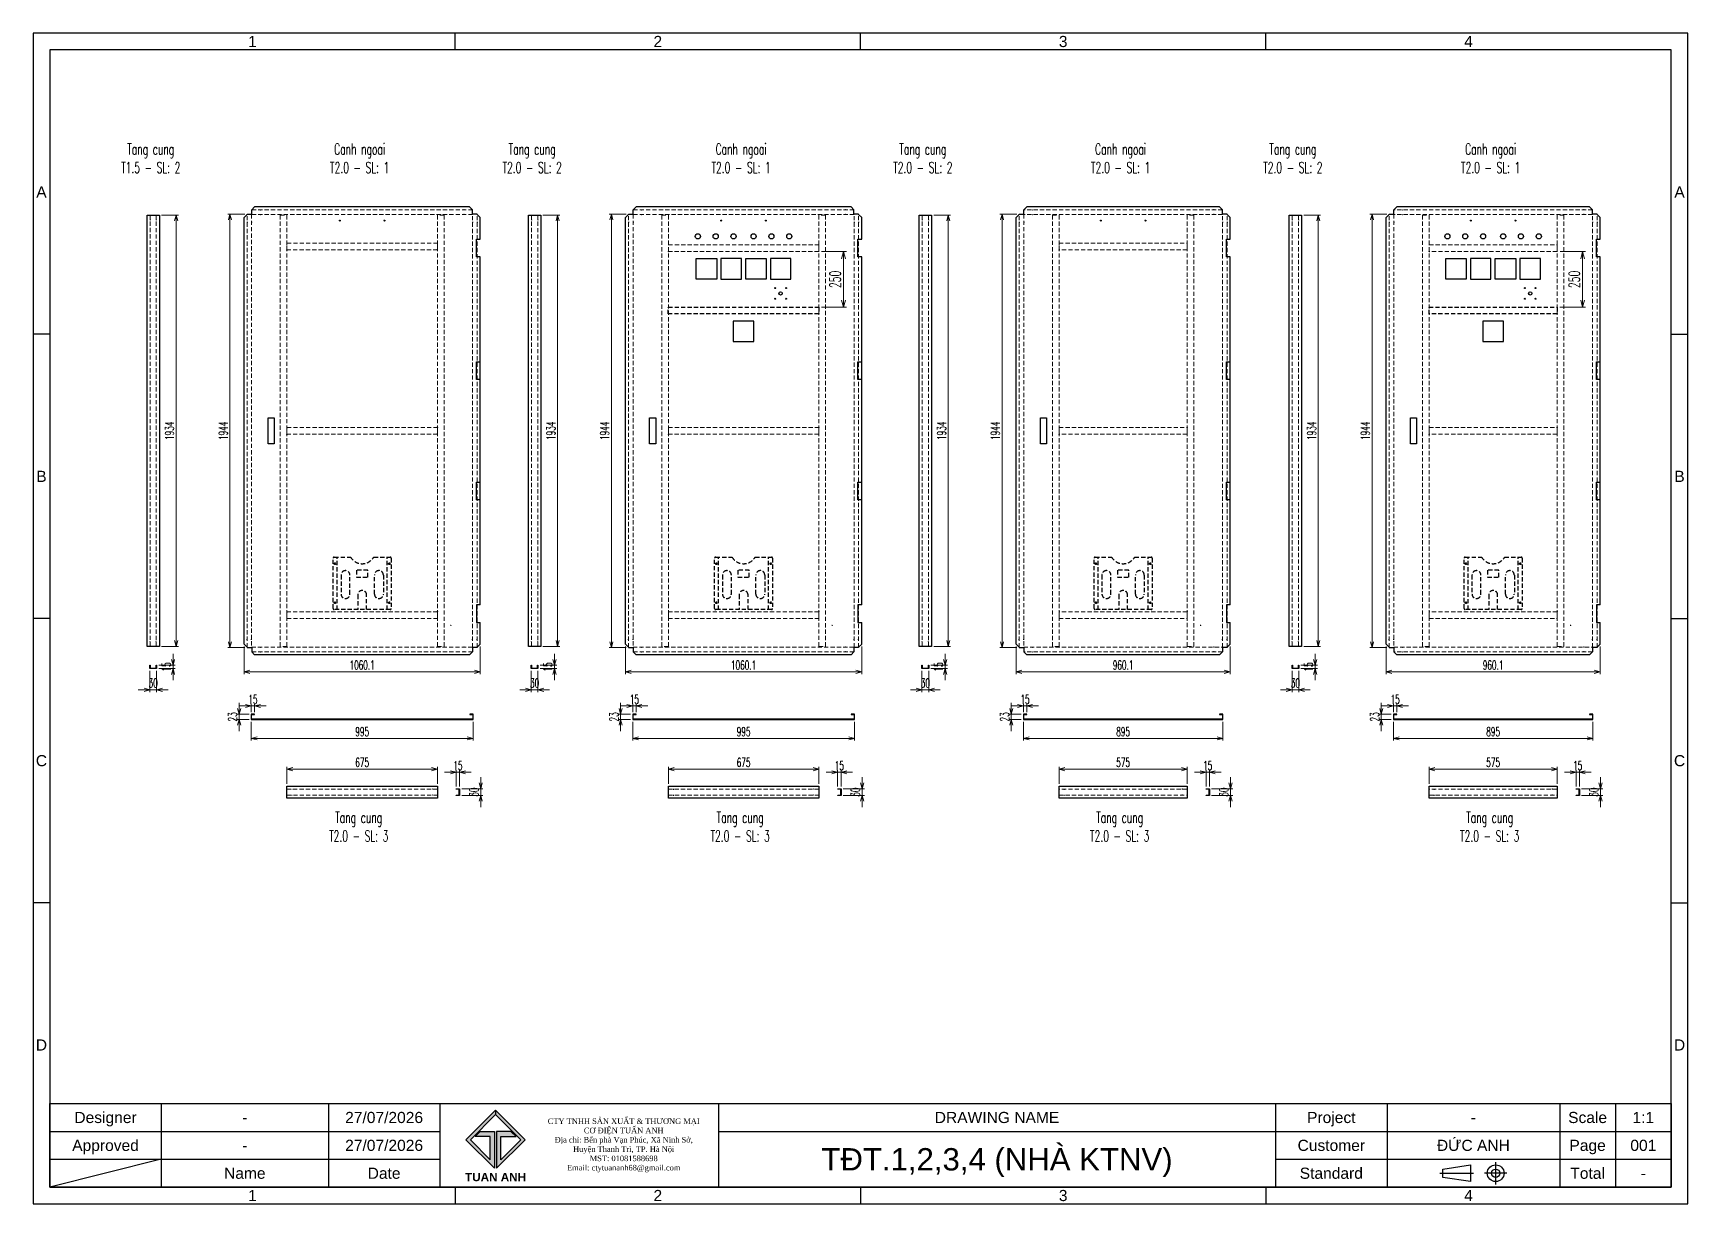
# Model space of a CAD drawing. Header units: millimetres. Extents: x 173893 to 258446, y -176540 to -123824.
# Drawn here: x 230571 to 237996, y -143583 to -138333 of the extents above; entities that cross this region are included whole.
import ezdxf
from ezdxf.enums import TextEntityAlignment as Align

# ---------------------------------------------------------------- set-up
doc = ezdxf.new("R2010")
doc.units = ezdxf.units.MM
doc.header["$LTSCALE"] = 3
doc.linetypes.add('HIDDEN', pattern=[9.525, 6.35, -3.175])
doc.layers.add('@.0.DM. NÉT CHÍNH', color=7, linetype='Continuous', lineweight=25)
doc.layers.add('@.DM. NÉT ĐỨT', color=8, linetype='HIDDEN', lineweight=9)
doc.layers.add('@.DM. KÍCH THƯỚC', color=8, linetype='Continuous', transparency=0.2)
for name, color, linetype in [('@.DM. NÉT CHÍNH', 7, 'Continuous'), ('@.TEXT', 7, 'Continuous'), ('@.VISIBLE', 7, 'Continuous'), ('Ann_green', 3, 'Continuous')]:
    doc.layers.add(name, color=color, linetype=linetype)
doc.styles.add('Ann_w01', font='romans.shx', dxfattribs={"width": 0.6, "bigfont": 'chineset.shx'})
doc.styles.add('Arial', font='arial.ttf')
doc.dimstyles.new('Dim 01_SC20', dxfattribs={"dimscale": 20, "dimtxt": 2, "dimasz": 1.3, "dimexe": 0.5, "dimexo": 0.5, "dimgap": 0.5, "dimtad": 1, "dimdec": 1, "dimzin": 12, "dimdsep": 46, "dimtxsty": 'Ann_w01', "dimblk": 'OPEN30', "dimcen": 1.5, "dimclrd": 6, "dimclre": 6, "dimclrt": 3, "dimadec": 1, "dimazin": 3, "dimtm": 1e-09, "dimtfac": 1, "dimtdec": 1, "dimtix": 1, "dimtmove": 0, "dimatfit": 3, "dimldrblk": 'OPEN30', "dimfxl": 1, "dimtolj": 1, "dimlwd": 0, "dimlwe": 0, "dimarcsym": 0})
doc.dimstyles.new('Dim 01_SC25', dxfattribs={"dimscale": 25, "dimtxt": 2, "dimasz": 1.3, "dimexe": 0.5, "dimexo": 0.5, "dimgap": 0.5, "dimtad": 1, "dimdec": 1, "dimzin": 12, "dimdsep": 46, "dimtxsty": 'Ann_w01', "dimblk": 'OPEN30', "dimcen": 1.5, "dimclrd": 6, "dimclre": 6, "dimclrt": 3, "dimadec": 1, "dimazin": 3, "dimtm": 1e-09, "dimtfac": 1, "dimtdec": 1, "dimtix": 1, "dimtmove": 0, "dimatfit": 3, "dimldrblk": 'OPEN30', "dimfxl": 1, "dimtolj": 1, "dimlwd": 0, "dimlwe": 0, "dimarcsym": 0})

msp = doc.modelspace()

# ---------------------------------------------------------------- texts
at = {"layer": '@.0.DM. NÉT CHÍNH', "color": 1, "style": 'Ann_w01', "width": 0.6}
for s, p in [('Tang cung', (231098.73, -138852.79)), ('Canh ngoai', (232036.18, -138852.79)), ('Tang cung', (232810.12, -138852.79)), ('Canh ngoai', (233747.58, -138852.79)), ('Tang cung', (234563.08, -138852.79)), ('Canh ngoai', (235450.54, -138852.79)), ('Tang cung', (236223.34, -138852.79)), ('Canh ngoai', (237110.8, -138852.79)), ('T1.5 - SL: 2', (231098.73, -138936.12)), ('T2.0 - SL: 1', (232036.18, -138936.12)), ('T2.0 - SL: 2', (232810.12, -138936.12)), ('T2.0 - SL: 1', (233747.58, -138936.12)), ('T2.0 - SL: 2', (234563.08, -138936.12)), ('T2.0 - SL: 1', (235450.54, -138936.12)), ('T2.0 - SL: 2', (236223.34, -138936.12)), ('T2.0 - SL: 1', (237110.8, -138936.12)), ('Tang cung', (232031.9, -141850.01)), ('Tang cung', (233743.29, -141850.01)), ('Tang cung', (235446.25, -141850.01)), ('Tang cung', (237106.51, -141850.01)), ('T2.0 - SL: 3', (232031.9, -141933.35)), ('T2.0 - SL: 3', (233743.29, -141933.35)), ('T2.0 - SL: 3', (235446.25, -141933.35)), ('T2.0 - SL: 3', (237106.51, -141933.35))]:
    msp.add_text(s, height=50, dxfattribs=at).set_placement(p, align=Align.MIDDLE_CENTER)

# ---------------------------------------------------------------- blocks, each defined once
blk = doc.blocks.new('_Open30')
at = {"color": 0, "linetype": 'ByBlock', "lineweight": -2}
for p, q in [((-1, 0.27), (0, 0)), ((0, 0), (-1, -0.27)), ((0, 0), (-1, 0))]:
    blk.add_line(p, q, dxfattribs=at)
blk = doc.blocks.new('*D402')
at = {"layer": '@.DM. KÍCH THƯỚC', "color": 6, "lineweight": 0, "transparency": 16777216}
for p, q in [((231094.9, -141193), (231094.9, -141287.7)), ((231124.9, -141193), (231124.9, -141287.7)), ((231068.9, -141277.7), (231042.9, -141277.7)), ((231094.9, -141277.7), (231124.9, -141277.7)), ((231150.9, -141277.7), (231176.9, -141277.7))]:
    blk.add_line(p, q, dxfattribs=at)
at = {"layer": 'Defpoints', "color": 0, "transparency": 16777216}
for p in [(231094.9, -141183), (231124.9, -141183), (231124.9, -141277.7)]:
    blk.add_point(p, dxfattribs=at)
at = {"layer": '@.DM. KÍCH THƯỚC', "color": 6, "lineweight": 0, "transparency": 16777216, "xscale": 26, "yscale": 26, "zscale": 26}
blk.add_blockref('_Open30', (231094.9, -141277.7), dxfattribs=at)
at = {"layer": '@.DM. KÍCH THƯỚC', "color": 6, "lineweight": 0, "transparency": 16777216, "xscale": 26, "yscale": 26, "zscale": 26, "rotation": 180}
blk.add_blockref('_Open30', (231124.9, -141277.7), dxfattribs=at)
at = {"layer": '@.DM. KÍCH THƯỚC', "color": 3, "transparency": 16777216, "insert": (231109.9, -141247.7), "char_height": 40, "attachment_point": 5, "style": 'Ann_w01'}
blk.add_mtext('\\A1;30', dxfattribs=at)
blk = doc.blocks.new('*D403')
at = {"layer": '@.DM. KÍCH THƯỚC', "color": 6, "lineweight": 0, "transparency": 16777216}
for p, q in [((231198.9, -141142), (231198.9, -141116)), ((231134.9, -141168), (231208.9, -141168)), ((231134.9, -141183), (231208.9, -141183)), ((231198.9, -141183), (231198.9, -141168)), ((231198.9, -141209), (231198.9, -141235))]:
    blk.add_line(p, q, dxfattribs=at)
at = {"layer": 'Defpoints', "color": 0, "transparency": 16777216}
for p in [(231124.9, -141168), (231124.9, -141183), (231198.9, -141168)]:
    blk.add_point(p, dxfattribs=at)
at = {"layer": '@.DM. KÍCH THƯỚC', "color": 6, "lineweight": 0, "transparency": 16777216, "xscale": 26, "yscale": 26, "zscale": 26}
for p, rotation in [((231198.9, -141168), 270), ((231198.9, -141183), 90)]:
    blk.add_blockref('_Open30', p, dxfattribs=dict(at, rotation=rotation))
at = {"layer": '@.DM. KÍCH THƯỚC', "color": 3, "transparency": 16777216, "insert": (231168.9, -141175.5), "char_height": 40, "attachment_point": 5, "rotation": 90, "style": 'Ann_w01'}
blk.add_mtext('\\A1;15', dxfattribs=at)
blk = doc.blocks.new('*D404')
at = {"layer": '@.DM. KÍCH THƯỚC', "color": 6, "lineweight": 0, "transparency": 16777216}
for p, q in [((231147.3, -139149.4), (231223, -139149.4)), ((231213, -141057.4), (231213, -139175.4)), ((231147.3, -141083.4), (231223, -141083.4))]:
    blk.add_line(p, q, dxfattribs=at)
at = {"layer": 'Defpoints', "color": 0, "transparency": 16777216}
for p in [(231137.3, -139149.4), (231213, -139149.4), (231137.3, -141083.4)]:
    blk.add_point(p, dxfattribs=at)
at = {"layer": '@.DM. KÍCH THƯỚC', "color": 6, "lineweight": 0, "transparency": 16777216, "xscale": 26, "yscale": 26, "zscale": 26}
for p, rotation in [((231213, -139149.4), 90), ((231213, -141083.4), 270)]:
    blk.add_blockref('_Open30', p, dxfattribs=dict(at, rotation=rotation))
at = {"layer": '@.DM. KÍCH THƯỚC', "color": 3, "transparency": 16777216, "insert": (231183, -140116.4), "char_height": 40, "attachment_point": 5, "rotation": 90, "style": 'Ann_w01'}
blk.add_mtext('\\A1;1934', dxfattribs=at)
blk = doc.blocks.new('*D405')
at = {"layer": '@.DM. KÍCH THƯỚC', "color": 6, "lineweight": 0, "transparency": 16777216}
for p, q in [((231550, -141420.7), (231550, -141505.6)), ((232545, -141420.7), (232545, -141505.6)), ((231576, -141495.6), (232519, -141495.6))]:
    blk.add_line(p, q, dxfattribs=at)
at = {"layer": 'Defpoints', "color": 0, "transparency": 16777216}
for p in [(231550, -141410.7), (232545, -141410.7), (232545, -141495.6)]:
    blk.add_point(p, dxfattribs=at)
at = {"layer": '@.DM. KÍCH THƯỚC', "color": 6, "lineweight": 0, "transparency": 16777216, "xscale": 26, "yscale": 26, "zscale": 26, "rotation": 180}
blk.add_blockref('_Open30', (231550, -141495.6), dxfattribs=at)
at = {"layer": '@.DM. KÍCH THƯỚC', "color": 6, "lineweight": 0, "transparency": 16777216, "xscale": 26, "yscale": 26, "zscale": 26}
blk.add_blockref('_Open30', (232545, -141495.6), dxfattribs=at)
at = {"layer": '@.DM. KÍCH THƯỚC', "color": 3, "transparency": 16777216, "insert": (232047.5, -141465.6), "char_height": 40, "attachment_point": 5, "style": 'Ann_w01'}
blk.add_mtext('\\A1;995', dxfattribs=at)
blk = doc.blocks.new('*D406')
at = {"layer": '@.DM. KÍCH THƯỚC', "color": 6, "lineweight": 0, "transparency": 16777216}
for p, q in [((231495.5, -141361.7), (231495.5, -141335.7)), ((231540, -141387.7), (231485.5, -141387.7)), ((231540, -141410.7), (231485.5, -141410.7)), ((231495.5, -141387.7), (231495.5, -141410.7)), ((231495.5, -141436.7), (231495.5, -141462.7))]:
    blk.add_line(p, q, dxfattribs=at)
at = {"layer": 'Defpoints', "color": 0, "transparency": 16777216}
for p in [(231495.5, -141410.7), (231550, -141387.7), (231550, -141410.7)]:
    blk.add_point(p, dxfattribs=at)
at = {"layer": '@.DM. KÍCH THƯỚC', "color": 6, "lineweight": 0, "transparency": 16777216, "xscale": 26, "yscale": 26, "zscale": 26}
for p, rotation in [((231495.5, -141387.7), 270), ((231495.5, -141410.7), 90)]:
    blk.add_blockref('_Open30', p, dxfattribs=dict(at, rotation=rotation))
at = {"layer": '@.DM. KÍCH THƯỚC', "color": 3, "transparency": 16777216, "insert": (231465.5, -141399.2), "char_height": 40, "attachment_point": 5, "rotation": 90, "style": 'Ann_w01'}
blk.add_mtext('\\A1;23', dxfattribs=at)
blk = doc.blocks.new('*D407')
at = {"layer": '@.DM. KÍCH THƯỚC', "color": 6, "lineweight": 0, "transparency": 16777216}
for p, q in [((231524, -141350.4), (231498, -141350.4)), ((231550, -141377.7), (231550, -141340.4)), ((231550, -141350.4), (231565, -141350.4)), ((231565, -141377.7), (231565, -141340.4)), ((231591, -141350.4), (231617, -141350.4))]:
    blk.add_line(p, q, dxfattribs=at)
at = {"layer": 'Defpoints', "color": 0, "transparency": 16777216}
for p in [(231565, -141350.4), (231550, -141387.7), (231565, -141387.7)]:
    blk.add_point(p, dxfattribs=at)
at = {"layer": '@.DM. KÍCH THƯỚC', "color": 6, "lineweight": 0, "transparency": 16777216, "xscale": 26, "yscale": 26, "zscale": 26}
blk.add_blockref('_Open30', (231550, -141350.4), dxfattribs=at)
at = {"layer": '@.DM. KÍCH THƯỚC', "color": 6, "lineweight": 0, "transparency": 16777216, "xscale": 26, "yscale": 26, "zscale": 26, "rotation": 180}
blk.add_blockref('_Open30', (231565, -141350.4), dxfattribs=at)
at = {"layer": '@.DM. KÍCH THƯỚC', "color": 3, "transparency": 16777216, "insert": (231557.5, -141320.4), "char_height": 40, "attachment_point": 5, "style": 'Ann_w01'}
blk.add_mtext('\\A1;15', dxfattribs=at)
blk = doc.blocks.new('*D408')
at = {"layer": '@.DM. KÍCH THƯỚC', "color": 6, "lineweight": 0, "transparency": 16777216}
for p, q in [((231520.9, -139144.4), (231444, -139144.4)), ((231454, -139170.4), (231454, -141062.4)), ((231520.9, -141088.4), (231444, -141088.4))]:
    blk.add_line(p, q, dxfattribs=at)
at = {"layer": 'Defpoints', "color": 0, "transparency": 16777216}
for p in [(231530.9, -139144.4), (231454, -141088.4), (231530.9, -141088.4)]:
    blk.add_point(p, dxfattribs=at)
at = {"layer": '@.DM. KÍCH THƯỚC', "color": 6, "lineweight": 0, "transparency": 16777216, "xscale": 26, "yscale": 26, "zscale": 26}
for p, rotation in [((231454, -139144.4), 90), ((231454, -141088.4), 270)]:
    blk.add_blockref('_Open30', p, dxfattribs=dict(at, rotation=rotation))
at = {"layer": '@.DM. KÍCH THƯỚC', "color": 3, "transparency": 16777216, "insert": (231424, -140116.4), "char_height": 40, "attachment_point": 5, "rotation": 90, "style": 'Ann_w01'}
blk.add_mtext('\\A1;1944', dxfattribs=at)
blk = doc.blocks.new('*D409')
at = {"layer": '@.DM. KÍCH THƯỚC', "color": 6, "lineweight": 0, "transparency": 16777216}
for p, q in [((231517.2, -141083.4), (231517.2, -141207.1)), ((232577.3, -141083.4), (232577.3, -141207.1)), ((232551.3, -141197.1), (231543.2, -141197.1))]:
    blk.add_line(p, q, dxfattribs=at)
at = {"layer": 'Defpoints', "color": 0, "transparency": 16777216}
for p in [(231517.2, -141073.4), (232577.3, -141073.4), (231517.2, -141197.1)]:
    blk.add_point(p, dxfattribs=at)
at = {"layer": '@.DM. KÍCH THƯỚC', "color": 6, "lineweight": 0, "transparency": 16777216, "xscale": 26, "yscale": 26, "zscale": 26, "rotation": 180}
blk.add_blockref('_Open30', (231517.2, -141197.1), dxfattribs=at)
at = {"layer": '@.DM. KÍCH THƯỚC', "color": 6, "lineweight": 0, "transparency": 16777216, "xscale": 26, "yscale": 26, "zscale": 26}
blk.add_blockref('_Open30', (232577.3, -141197.1), dxfattribs=at)
at = {"layer": '@.DM. KÍCH THƯỚC', "color": 3, "transparency": 16777216, "insert": (232047.2, -141167.1), "char_height": 40, "attachment_point": 5, "style": 'Ann_w01'}
blk.add_mtext('\\A1;1060.1', dxfattribs=at)
blk = doc.blocks.new('*D410')
at = {"layer": '@.DM. KÍCH THƯỚC', "color": 6, "lineweight": 0, "transparency": 16777216}
for p, q in [((232494.5, -141721.7), (232589.3, -141721.7)), ((232579.3, -141695.7), (232579.3, -141669.7)), ((232579.3, -141751.7), (232579.3, -141721.7)), ((232494.5, -141751.7), (232589.3, -141751.7)), ((232579.3, -141777.7), (232579.3, -141803.7))]:
    blk.add_line(p, q, dxfattribs=at)
at = {"layer": 'Defpoints', "color": 0, "transparency": 16777216}
for p in [(232484.5, -141721.7), (232579.3, -141721.7), (232484.5, -141751.7)]:
    blk.add_point(p, dxfattribs=at)
at = {"layer": '@.DM. KÍCH THƯỚC', "color": 6, "lineweight": 0, "transparency": 16777216, "xscale": 26, "yscale": 26, "zscale": 26}
for p, rotation in [((232579.3, -141721.7), 270), ((232579.3, -141751.7), 90)]:
    blk.add_blockref('_Open30', p, dxfattribs=dict(at, rotation=rotation))
at = {"layer": '@.DM. KÍCH THƯỚC', "color": 3, "transparency": 16777216, "insert": (232549.3, -141736.7), "char_height": 40, "attachment_point": 5, "rotation": 90, "style": 'Ann_w01'}
blk.add_mtext('\\A1;30', dxfattribs=at)
blk = doc.blocks.new('*D411')
at = {"layer": '@.DM. KÍCH THƯỚC', "color": 6, "lineweight": 0, "transparency": 16777216}
for p, q in [((232443.5, -141647.7), (232417.5, -141647.7)), ((232469.5, -141711.7), (232469.5, -141637.7)), ((232484.5, -141647.7), (232469.5, -141647.7)), ((232484.5, -141711.7), (232484.5, -141637.7)), ((232510.5, -141647.7), (232536.5, -141647.7))]:
    blk.add_line(p, q, dxfattribs=at)
at = {"layer": 'Defpoints', "color": 0, "transparency": 16777216}
for p in [(232469.5, -141647.7), (232469.5, -141721.7), (232484.5, -141721.7)]:
    blk.add_point(p, dxfattribs=at)
at = {"layer": '@.DM. KÍCH THƯỚC', "color": 6, "lineweight": 0, "transparency": 16777216, "xscale": 26, "yscale": 26, "zscale": 26}
blk.add_blockref('_Open30', (232469.5, -141647.7), dxfattribs=at)
at = {"layer": '@.DM. KÍCH THƯỚC', "color": 6, "lineweight": 0, "transparency": 16777216, "xscale": 26, "yscale": 26, "zscale": 26, "rotation": 180}
blk.add_blockref('_Open30', (232484.5, -141647.7), dxfattribs=at)
at = {"layer": '@.DM. KÍCH THƯỚC', "color": 3, "transparency": 16777216, "insert": (232477, -141617.7), "char_height": 40, "attachment_point": 5, "style": 'Ann_w01'}
blk.add_mtext('\\A1;15', dxfattribs=at)
blk = doc.blocks.new('*D412')
at = {"layer": '@.DM. KÍCH THƯỚC', "color": 6, "lineweight": 0, "transparency": 16777216}
for p, q in [((231710, -141699.3), (231710, -141623.6)), ((232359, -141633.6), (231736, -141633.6)), ((232385, -141699.3), (232385, -141623.6))]:
    blk.add_line(p, q, dxfattribs=at)
at = {"layer": 'Defpoints', "color": 0, "transparency": 16777216}
for p in [(231710, -141633.6), (231710, -141709.3), (232385, -141709.3)]:
    blk.add_point(p, dxfattribs=at)
at = {"layer": '@.DM. KÍCH THƯỚC', "color": 6, "lineweight": 0, "transparency": 16777216, "xscale": 26, "yscale": 26, "zscale": 26, "rotation": 180}
blk.add_blockref('_Open30', (231710, -141633.6), dxfattribs=at)
at = {"layer": '@.DM. KÍCH THƯỚC', "color": 6, "lineweight": 0, "transparency": 16777216, "xscale": 26, "yscale": 26, "zscale": 26}
blk.add_blockref('_Open30', (232385, -141633.6), dxfattribs=at)
at = {"layer": '@.DM. KÍCH THƯỚC', "color": 3, "transparency": 16777216, "insert": (232047.5, -141603.6), "char_height": 40, "attachment_point": 5, "style": 'Ann_w01'}
blk.add_mtext('\\A1;675', dxfattribs=at)
blk = doc.blocks.new('*D436')
at = {"layer": '@.DM. KÍCH THƯỚC', "color": 6, "lineweight": 0, "transparency": 16777216}
for p, q in [((234559.3, -141193), (234559.3, -141287.7)), ((234589.3, -141193), (234589.3, -141287.7)), ((234533.3, -141277.7), (234507.3, -141277.7)), ((234559.3, -141277.7), (234589.3, -141277.7)), ((234615.3, -141277.7), (234641.3, -141277.7))]:
    blk.add_line(p, q, dxfattribs=at)
at = {"layer": 'Defpoints', "color": 0, "transparency": 16777216}
for p in [(234559.3, -141183), (234589.3, -141183), (234589.3, -141277.7)]:
    blk.add_point(p, dxfattribs=at)
at = {"layer": '@.DM. KÍCH THƯỚC', "color": 6, "lineweight": 0, "transparency": 16777216, "xscale": 26, "yscale": 26, "zscale": 26}
blk.add_blockref('_Open30', (234559.3, -141277.7), dxfattribs=at)
at = {"layer": '@.DM. KÍCH THƯỚC', "color": 6, "lineweight": 0, "transparency": 16777216, "xscale": 26, "yscale": 26, "zscale": 26, "rotation": 180}
blk.add_blockref('_Open30', (234589.3, -141277.7), dxfattribs=at)
at = {"layer": '@.DM. KÍCH THƯỚC', "color": 3, "transparency": 16777216, "insert": (234574.3, -141247.7), "char_height": 40, "attachment_point": 5, "style": 'Ann_w01'}
blk.add_mtext('\\A1;30', dxfattribs=at)
blk = doc.blocks.new('*D437')
at = {"layer": '@.DM. KÍCH THƯỚC', "color": 6, "lineweight": 0, "transparency": 16777216}
for p, q in [((234663.3, -141142), (234663.3, -141116)), ((234599.3, -141168), (234673.3, -141168)), ((234599.3, -141183), (234673.3, -141183)), ((234663.3, -141183), (234663.3, -141168)), ((234663.3, -141209), (234663.3, -141235))]:
    blk.add_line(p, q, dxfattribs=at)
at = {"layer": 'Defpoints', "color": 0, "transparency": 16777216}
for p in [(234589.3, -141168), (234589.3, -141183), (234663.3, -141168)]:
    blk.add_point(p, dxfattribs=at)
at = {"layer": '@.DM. KÍCH THƯỚC', "color": 6, "lineweight": 0, "transparency": 16777216, "xscale": 26, "yscale": 26, "zscale": 26}
for p, rotation in [((234663.3, -141168), 270), ((234663.3, -141183), 90)]:
    blk.add_blockref('_Open30', p, dxfattribs=dict(at, rotation=rotation))
at = {"layer": '@.DM. KÍCH THƯỚC', "color": 3, "transparency": 16777216, "insert": (234633.3, -141175.5), "char_height": 40, "attachment_point": 5, "rotation": 90, "style": 'Ann_w01'}
blk.add_mtext('\\A1;15', dxfattribs=at)
blk = doc.blocks.new('*D438')
at = {"layer": '@.DM. KÍCH THƯỚC', "color": 6, "lineweight": 0, "transparency": 16777216}
for p, q in [((234611.7, -139149.4), (234687.3, -139149.4)), ((234677.3, -141057.4), (234677.3, -139175.4)), ((234611.7, -141083.4), (234687.3, -141083.4))]:
    blk.add_line(p, q, dxfattribs=at)
at = {"layer": 'Defpoints', "color": 0, "transparency": 16777216}
for p in [(234601.7, -139149.4), (234677.3, -139149.4), (234601.7, -141083.4)]:
    blk.add_point(p, dxfattribs=at)
at = {"layer": '@.DM. KÍCH THƯỚC', "color": 6, "lineweight": 0, "transparency": 16777216, "xscale": 26, "yscale": 26, "zscale": 26}
for p, rotation in [((234677.3, -139149.4), 90), ((234677.3, -141083.4), 270)]:
    blk.add_blockref('_Open30', p, dxfattribs=dict(at, rotation=rotation))
at = {"layer": '@.DM. KÍCH THƯỚC', "color": 3, "transparency": 16777216, "insert": (234647.3, -140116.4), "char_height": 40, "attachment_point": 5, "rotation": 90, "style": 'Ann_w01'}
blk.add_mtext('\\A1;1934', dxfattribs=at)
blk = doc.blocks.new('*D439')
at = {"layer": '@.DM. KÍCH THƯỚC', "color": 6, "lineweight": 0, "transparency": 16777216}
for p, q in [((235014.3, -141420.7), (235014.3, -141505.6)), ((235909.3, -141420.7), (235909.3, -141505.6)), ((235040.3, -141495.6), (235883.3, -141495.6))]:
    blk.add_line(p, q, dxfattribs=at)
at = {"layer": 'Defpoints', "color": 0, "transparency": 16777216}
for p in [(235014.3, -141410.7), (235909.3, -141410.7), (235909.3, -141495.6)]:
    blk.add_point(p, dxfattribs=at)
at = {"layer": '@.DM. KÍCH THƯỚC', "color": 6, "lineweight": 0, "transparency": 16777216, "xscale": 26, "yscale": 26, "zscale": 26, "rotation": 180}
blk.add_blockref('_Open30', (235014.3, -141495.6), dxfattribs=at)
at = {"layer": '@.DM. KÍCH THƯỚC', "color": 6, "lineweight": 0, "transparency": 16777216, "xscale": 26, "yscale": 26, "zscale": 26}
blk.add_blockref('_Open30', (235909.3, -141495.6), dxfattribs=at)
at = {"layer": '@.DM. KÍCH THƯỚC', "color": 3, "transparency": 16777216, "insert": (235461.8, -141465.6), "char_height": 40, "attachment_point": 5, "style": 'Ann_w01'}
blk.add_mtext('\\A1;895', dxfattribs=at)
blk = doc.blocks.new('*D440')
at = {"layer": '@.DM. KÍCH THƯỚC', "color": 6, "lineweight": 0, "transparency": 16777216}
for p, q in [((234959.9, -141361.7), (234959.9, -141335.7)), ((235004.3, -141387.7), (234949.9, -141387.7)), ((235004.3, -141410.7), (234949.9, -141410.7)), ((234959.9, -141387.7), (234959.9, -141410.7)), ((234959.9, -141436.7), (234959.9, -141462.7))]:
    blk.add_line(p, q, dxfattribs=at)
at = {"layer": 'Defpoints', "color": 0, "transparency": 16777216}
for p in [(234959.9, -141410.7), (235014.3, -141387.7), (235014.3, -141410.7)]:
    blk.add_point(p, dxfattribs=at)
at = {"layer": '@.DM. KÍCH THƯỚC', "color": 6, "lineweight": 0, "transparency": 16777216, "xscale": 26, "yscale": 26, "zscale": 26}
for p, rotation in [((234959.9, -141387.7), 270), ((234959.9, -141410.7), 90)]:
    blk.add_blockref('_Open30', p, dxfattribs=dict(at, rotation=rotation))
at = {"layer": '@.DM. KÍCH THƯỚC', "color": 3, "transparency": 16777216, "insert": (234929.9, -141399.2), "char_height": 40, "attachment_point": 5, "rotation": 90, "style": 'Ann_w01'}
blk.add_mtext('\\A1;23', dxfattribs=at)
blk = doc.blocks.new('*D441')
at = {"layer": '@.DM. KÍCH THƯỚC', "color": 6, "lineweight": 0, "transparency": 16777216}
for p, q in [((234988.3, -141350.4), (234962.3, -141350.4)), ((235014.3, -141377.7), (235014.3, -141340.4)), ((235014.3, -141350.4), (235029.3, -141350.4)), ((235029.3, -141377.7), (235029.3, -141340.4)), ((235055.3, -141350.4), (235081.3, -141350.4))]:
    blk.add_line(p, q, dxfattribs=at)
at = {"layer": 'Defpoints', "color": 0, "transparency": 16777216}
for p in [(235029.3, -141350.4), (235014.3, -141387.7), (235029.3, -141387.7)]:
    blk.add_point(p, dxfattribs=at)
at = {"layer": '@.DM. KÍCH THƯỚC', "color": 6, "lineweight": 0, "transparency": 16777216, "xscale": 26, "yscale": 26, "zscale": 26}
blk.add_blockref('_Open30', (235014.3, -141350.4), dxfattribs=at)
at = {"layer": '@.DM. KÍCH THƯỚC', "color": 6, "lineweight": 0, "transparency": 16777216, "xscale": 26, "yscale": 26, "zscale": 26, "rotation": 180}
blk.add_blockref('_Open30', (235029.3, -141350.4), dxfattribs=at)
at = {"layer": '@.DM. KÍCH THƯỚC', "color": 3, "transparency": 16777216, "insert": (235021.8, -141320.4), "char_height": 40, "attachment_point": 5, "style": 'Ann_w01'}
blk.add_mtext('\\A1;15', dxfattribs=at)
blk = doc.blocks.new('*D442')
at = {"layer": '@.DM. KÍCH THƯỚC', "color": 6, "lineweight": 0, "transparency": 16777216}
for p, q in [((234985.2, -139144.4), (234908.4, -139144.4)), ((234918.4, -139170.4), (234918.4, -141062.4)), ((234985.2, -141088.4), (234908.4, -141088.4))]:
    blk.add_line(p, q, dxfattribs=at)
at = {"layer": 'Defpoints', "color": 0, "transparency": 16777216}
for p in [(234995.2, -139144.4), (234918.4, -141088.4), (234995.2, -141088.4)]:
    blk.add_point(p, dxfattribs=at)
at = {"layer": '@.DM. KÍCH THƯỚC', "color": 6, "lineweight": 0, "transparency": 16777216, "xscale": 26, "yscale": 26, "zscale": 26}
for p, rotation in [((234918.4, -139144.4), 90), ((234918.4, -141088.4), 270)]:
    blk.add_blockref('_Open30', p, dxfattribs=dict(at, rotation=rotation))
at = {"layer": '@.DM. KÍCH THƯỚC', "color": 3, "transparency": 16777216, "insert": (234888.4, -140116.4), "char_height": 40, "attachment_point": 5, "rotation": 90, "style": 'Ann_w01'}
blk.add_mtext('\\A1;1944', dxfattribs=at)
blk = doc.blocks.new('*D443')
at = {"layer": '@.DM. KÍCH THƯỚC', "color": 6, "lineweight": 0, "transparency": 16777216}
for p, q in [((234981.5, -141083.4), (234981.5, -141207.1)), ((235941.6, -141083.4), (235941.6, -141207.1)), ((235915.6, -141197.1), (235007.5, -141197.1))]:
    blk.add_line(p, q, dxfattribs=at)
at = {"layer": 'Defpoints', "color": 0, "transparency": 16777216}
for p in [(234981.5, -141073.4), (235941.6, -141073.4), (234981.5, -141197.1)]:
    blk.add_point(p, dxfattribs=at)
at = {"layer": '@.DM. KÍCH THƯỚC', "color": 6, "lineweight": 0, "transparency": 16777216, "xscale": 26, "yscale": 26, "zscale": 26, "rotation": 180}
blk.add_blockref('_Open30', (234981.5, -141197.1), dxfattribs=at)
at = {"layer": '@.DM. KÍCH THƯỚC', "color": 6, "lineweight": 0, "transparency": 16777216, "xscale": 26, "yscale": 26, "zscale": 26}
blk.add_blockref('_Open30', (235941.6, -141197.1), dxfattribs=at)
at = {"layer": '@.DM. KÍCH THƯỚC', "color": 3, "transparency": 16777216, "insert": (235461.6, -141167.1), "char_height": 40, "attachment_point": 5, "style": 'Ann_w01'}
blk.add_mtext('\\A1;960.1', dxfattribs=at)
blk = doc.blocks.new('*D444')
at = {"layer": '@.DM. KÍCH THƯỚC', "color": 6, "lineweight": 0, "transparency": 16777216}
for p, q in [((235858.9, -141721.7), (235953.6, -141721.7)), ((235943.6, -141695.7), (235943.6, -141669.7)), ((235943.6, -141751.7), (235943.6, -141721.7)), ((235858.9, -141751.7), (235953.6, -141751.7)), ((235943.6, -141777.7), (235943.6, -141803.7))]:
    blk.add_line(p, q, dxfattribs=at)
at = {"layer": 'Defpoints', "color": 0, "transparency": 16777216}
for p in [(235848.9, -141721.7), (235943.6, -141721.7), (235848.9, -141751.7)]:
    blk.add_point(p, dxfattribs=at)
at = {"layer": '@.DM. KÍCH THƯỚC', "color": 6, "lineweight": 0, "transparency": 16777216, "xscale": 26, "yscale": 26, "zscale": 26}
for p, rotation in [((235943.6, -141721.7), 270), ((235943.6, -141751.7), 90)]:
    blk.add_blockref('_Open30', p, dxfattribs=dict(at, rotation=rotation))
at = {"layer": '@.DM. KÍCH THƯỚC', "color": 3, "transparency": 16777216, "insert": (235913.6, -141736.7), "char_height": 40, "attachment_point": 5, "rotation": 90, "style": 'Ann_w01'}
blk.add_mtext('\\A1;30', dxfattribs=at)
blk = doc.blocks.new('*D445')
at = {"layer": '@.DM. KÍCH THƯỚC', "color": 6, "lineweight": 0, "transparency": 16777216}
for p, q in [((235807.9, -141647.7), (235781.9, -141647.7)), ((235833.9, -141711.7), (235833.9, -141637.7)), ((235848.9, -141647.7), (235833.9, -141647.7)), ((235848.9, -141711.7), (235848.9, -141637.7)), ((235874.9, -141647.7), (235900.9, -141647.7))]:
    blk.add_line(p, q, dxfattribs=at)
at = {"layer": 'Defpoints', "color": 0, "transparency": 16777216}
for p in [(235833.9, -141647.7), (235833.9, -141721.7), (235848.9, -141721.7)]:
    blk.add_point(p, dxfattribs=at)
at = {"layer": '@.DM. KÍCH THƯỚC', "color": 6, "lineweight": 0, "transparency": 16777216, "xscale": 26, "yscale": 26, "zscale": 26}
blk.add_blockref('_Open30', (235833.9, -141647.7), dxfattribs=at)
at = {"layer": '@.DM. KÍCH THƯỚC', "color": 6, "lineweight": 0, "transparency": 16777216, "xscale": 26, "yscale": 26, "zscale": 26, "rotation": 180}
blk.add_blockref('_Open30', (235848.9, -141647.7), dxfattribs=at)
at = {"layer": '@.DM. KÍCH THƯỚC', "color": 3, "transparency": 16777216, "insert": (235841.4, -141617.7), "char_height": 40, "attachment_point": 5, "style": 'Ann_w01'}
blk.add_mtext('\\A1;15', dxfattribs=at)
blk = doc.blocks.new('*D446')
at = {"layer": '@.DM. KÍCH THƯỚC', "color": 6, "lineweight": 0, "transparency": 16777216}
for p, q in [((235174.3, -141699.3), (235174.3, -141623.6)), ((235723.3, -141633.6), (235200.3, -141633.6)), ((235749.3, -141699.3), (235749.3, -141623.6))]:
    blk.add_line(p, q, dxfattribs=at)
at = {"layer": 'Defpoints', "color": 0, "transparency": 16777216}
for p in [(235174.3, -141633.6), (235174.3, -141709.3), (235749.3, -141709.3)]:
    blk.add_point(p, dxfattribs=at)
at = {"layer": '@.DM. KÍCH THƯỚC', "color": 6, "lineweight": 0, "transparency": 16777216, "xscale": 26, "yscale": 26, "zscale": 26, "rotation": 180}
blk.add_blockref('_Open30', (235174.3, -141633.6), dxfattribs=at)
at = {"layer": '@.DM. KÍCH THƯỚC', "color": 6, "lineweight": 0, "transparency": 16777216, "xscale": 26, "yscale": 26, "zscale": 26}
blk.add_blockref('_Open30', (235749.3, -141633.6), dxfattribs=at)
at = {"layer": '@.DM. KÍCH THƯỚC', "color": 3, "transparency": 16777216, "insert": (235461.8, -141603.6), "char_height": 40, "attachment_point": 5, "style": 'Ann_w01'}
blk.add_mtext('\\A1;575', dxfattribs=at)
blk = doc.blocks.new('*D488')
at = {"layer": '@.DM. KÍCH THƯỚC', "color": 6, "lineweight": 0, "transparency": 16777216}
for p, q in [((232806.3, -141193), (232806.3, -141287.7)), ((232836.3, -141193), (232836.3, -141287.7)), ((232780.3, -141277.7), (232754.3, -141277.7)), ((232806.3, -141277.7), (232836.3, -141277.7)), ((232862.3, -141277.7), (232888.3, -141277.7))]:
    blk.add_line(p, q, dxfattribs=at)
at = {"layer": 'Defpoints', "color": 0, "transparency": 16777216}
for p in [(232806.3, -141183), (232836.3, -141183), (232836.3, -141277.7)]:
    blk.add_point(p, dxfattribs=at)
at = {"layer": '@.DM. KÍCH THƯỚC', "color": 6, "lineweight": 0, "transparency": 16777216, "xscale": 26, "yscale": 26, "zscale": 26}
blk.add_blockref('_Open30', (232806.3, -141277.7), dxfattribs=at)
at = {"layer": '@.DM. KÍCH THƯỚC', "color": 6, "lineweight": 0, "transparency": 16777216, "xscale": 26, "yscale": 26, "zscale": 26, "rotation": 180}
blk.add_blockref('_Open30', (232836.3, -141277.7), dxfattribs=at)
at = {"layer": '@.DM. KÍCH THƯỚC', "color": 3, "transparency": 16777216, "insert": (232821.3, -141247.7), "char_height": 40, "attachment_point": 5, "style": 'Ann_w01'}
blk.add_mtext('\\A1;30', dxfattribs=at)
blk = doc.blocks.new('*D489')
at = {"layer": '@.DM. KÍCH THƯỚC', "color": 6, "lineweight": 0, "transparency": 16777216}
for p, q in [((232910.3, -141142), (232910.3, -141116)), ((232846.3, -141168), (232920.3, -141168)), ((232846.3, -141183), (232920.3, -141183)), ((232910.3, -141183), (232910.3, -141168)), ((232910.3, -141209), (232910.3, -141235))]:
    blk.add_line(p, q, dxfattribs=at)
at = {"layer": 'Defpoints', "color": 0, "transparency": 16777216}
for p in [(232836.3, -141168), (232836.3, -141183), (232910.3, -141168)]:
    blk.add_point(p, dxfattribs=at)
at = {"layer": '@.DM. KÍCH THƯỚC', "color": 6, "lineweight": 0, "transparency": 16777216, "xscale": 26, "yscale": 26, "zscale": 26}
for p, rotation in [((232910.3, -141168), 270), ((232910.3, -141183), 90)]:
    blk.add_blockref('_Open30', p, dxfattribs=dict(at, rotation=rotation))
at = {"layer": '@.DM. KÍCH THƯỚC', "color": 3, "transparency": 16777216, "insert": (232880.3, -141175.5), "char_height": 40, "attachment_point": 5, "rotation": 90, "style": 'Ann_w01'}
blk.add_mtext('\\A1;15', dxfattribs=at)
blk = doc.blocks.new('*D490')
at = {"layer": '@.DM. KÍCH THƯỚC', "color": 6, "lineweight": 0, "transparency": 16777216}
for p, q in [((232858.7, -139149.4), (232934.4, -139149.4)), ((232924.4, -141057.4), (232924.4, -139175.4)), ((232858.7, -141083.4), (232934.4, -141083.4))]:
    blk.add_line(p, q, dxfattribs=at)
at = {"layer": 'Defpoints', "color": 0, "transparency": 16777216}
for p in [(232848.7, -139149.4), (232924.4, -139149.4), (232848.7, -141083.4)]:
    blk.add_point(p, dxfattribs=at)
at = {"layer": '@.DM. KÍCH THƯỚC', "color": 6, "lineweight": 0, "transparency": 16777216, "xscale": 26, "yscale": 26, "zscale": 26}
for p, rotation in [((232924.4, -139149.4), 90), ((232924.4, -141083.4), 270)]:
    blk.add_blockref('_Open30', p, dxfattribs=dict(at, rotation=rotation))
at = {"layer": '@.DM. KÍCH THƯỚC', "color": 3, "transparency": 16777216, "insert": (232894.4, -140116.4), "char_height": 40, "attachment_point": 5, "rotation": 90, "style": 'Ann_w01'}
blk.add_mtext('\\A1;1934', dxfattribs=at)
blk = doc.blocks.new('*D491')
at = {"layer": '@.DM. KÍCH THƯỚC', "color": 6, "lineweight": 0, "transparency": 16777216}
for p, q in [((233261.4, -141420.7), (233261.4, -141505.6)), ((234256.4, -141420.7), (234256.4, -141505.6)), ((233287.4, -141495.6), (234230.4, -141495.6))]:
    blk.add_line(p, q, dxfattribs=at)
at = {"layer": 'Defpoints', "color": 0, "transparency": 16777216}
for p in [(233261.4, -141410.7), (234256.4, -141410.7), (234256.4, -141495.6)]:
    blk.add_point(p, dxfattribs=at)
at = {"layer": '@.DM. KÍCH THƯỚC', "color": 6, "lineweight": 0, "transparency": 16777216, "xscale": 26, "yscale": 26, "zscale": 26, "rotation": 180}
blk.add_blockref('_Open30', (233261.4, -141495.6), dxfattribs=at)
at = {"layer": '@.DM. KÍCH THƯỚC', "color": 6, "lineweight": 0, "transparency": 16777216, "xscale": 26, "yscale": 26, "zscale": 26}
blk.add_blockref('_Open30', (234256.4, -141495.6), dxfattribs=at)
at = {"layer": '@.DM. KÍCH THƯỚC', "color": 3, "transparency": 16777216, "insert": (233758.9, -141465.6), "char_height": 40, "attachment_point": 5, "style": 'Ann_w01'}
blk.add_mtext('\\A1;995', dxfattribs=at)
blk = doc.blocks.new('*D492')
at = {"layer": '@.DM. KÍCH THƯỚC', "color": 6, "lineweight": 0, "transparency": 16777216}
for p, q in [((233206.9, -141361.7), (233206.9, -141335.7)), ((233251.4, -141387.7), (233196.9, -141387.7)), ((233251.4, -141410.7), (233196.9, -141410.7)), ((233206.9, -141387.7), (233206.9, -141410.7)), ((233206.9, -141436.7), (233206.9, -141462.7))]:
    blk.add_line(p, q, dxfattribs=at)
at = {"layer": 'Defpoints', "color": 0, "transparency": 16777216}
for p in [(233206.9, -141410.7), (233261.4, -141387.7), (233261.4, -141410.7)]:
    blk.add_point(p, dxfattribs=at)
at = {"layer": '@.DM. KÍCH THƯỚC', "color": 6, "lineweight": 0, "transparency": 16777216, "xscale": 26, "yscale": 26, "zscale": 26}
for p, rotation in [((233206.9, -141387.7), 270), ((233206.9, -141410.7), 90)]:
    blk.add_blockref('_Open30', p, dxfattribs=dict(at, rotation=rotation))
at = {"layer": '@.DM. KÍCH THƯỚC', "color": 3, "transparency": 16777216, "insert": (233176.9, -141399.2), "char_height": 40, "attachment_point": 5, "rotation": 90, "style": 'Ann_w01'}
blk.add_mtext('\\A1;23', dxfattribs=at)
blk = doc.blocks.new('*D493')
at = {"layer": '@.DM. KÍCH THƯỚC', "color": 6, "lineweight": 0, "transparency": 16777216}
for p, q in [((233235.4, -141350.4), (233209.4, -141350.4)), ((233261.4, -141377.7), (233261.4, -141340.4)), ((233261.4, -141350.4), (233276.4, -141350.4)), ((233276.4, -141377.7), (233276.4, -141340.4)), ((233302.4, -141350.4), (233328.4, -141350.4))]:
    blk.add_line(p, q, dxfattribs=at)
at = {"layer": 'Defpoints', "color": 0, "transparency": 16777216}
for p in [(233276.4, -141350.4), (233261.4, -141387.7), (233276.4, -141387.7)]:
    blk.add_point(p, dxfattribs=at)
at = {"layer": '@.DM. KÍCH THƯỚC', "color": 6, "lineweight": 0, "transparency": 16777216, "xscale": 26, "yscale": 26, "zscale": 26}
blk.add_blockref('_Open30', (233261.4, -141350.4), dxfattribs=at)
at = {"layer": '@.DM. KÍCH THƯỚC', "color": 6, "lineweight": 0, "transparency": 16777216, "xscale": 26, "yscale": 26, "zscale": 26, "rotation": 180}
blk.add_blockref('_Open30', (233276.4, -141350.4), dxfattribs=at)
at = {"layer": '@.DM. KÍCH THƯỚC', "color": 3, "transparency": 16777216, "insert": (233268.9, -141320.4), "char_height": 40, "attachment_point": 5, "style": 'Ann_w01'}
blk.add_mtext('\\A1;15', dxfattribs=at)
blk = doc.blocks.new('*D494')
at = {"layer": '@.DM. KÍCH THƯỚC', "color": 6, "lineweight": 0, "transparency": 16777216}
for p, q in [((233232.3, -139144.4), (233155.4, -139144.4)), ((233165.4, -139170.4), (233165.4, -141062.4)), ((233232.3, -141088.4), (233155.4, -141088.4))]:
    blk.add_line(p, q, dxfattribs=at)
at = {"layer": 'Defpoints', "color": 0, "transparency": 16777216}
for p in [(233242.3, -139144.4), (233165.4, -141088.4), (233242.3, -141088.4)]:
    blk.add_point(p, dxfattribs=at)
at = {"layer": '@.DM. KÍCH THƯỚC', "color": 6, "lineweight": 0, "transparency": 16777216, "xscale": 26, "yscale": 26, "zscale": 26}
for p, rotation in [((233165.4, -139144.4), 90), ((233165.4, -141088.4), 270)]:
    blk.add_blockref('_Open30', p, dxfattribs=dict(at, rotation=rotation))
at = {"layer": '@.DM. KÍCH THƯỚC', "color": 3, "transparency": 16777216, "insert": (233135.4, -140116.4), "char_height": 40, "attachment_point": 5, "rotation": 90, "style": 'Ann_w01'}
blk.add_mtext('\\A1;1944', dxfattribs=at)
blk = doc.blocks.new('*D495')
at = {"layer": '@.DM. KÍCH THƯỚC', "color": 6, "lineweight": 0, "transparency": 16777216}
for p, q in [((233228.6, -141083.4), (233228.6, -141207.1)), ((234288.7, -141083.4), (234288.7, -141207.1)), ((234262.7, -141197.1), (233254.6, -141197.1))]:
    blk.add_line(p, q, dxfattribs=at)
at = {"layer": 'Defpoints', "color": 0, "transparency": 16777216}
for p in [(233228.6, -141073.4), (234288.7, -141073.4), (233228.6, -141197.1)]:
    blk.add_point(p, dxfattribs=at)
at = {"layer": '@.DM. KÍCH THƯỚC', "color": 6, "lineweight": 0, "transparency": 16777216, "xscale": 26, "yscale": 26, "zscale": 26, "rotation": 180}
blk.add_blockref('_Open30', (233228.6, -141197.1), dxfattribs=at)
at = {"layer": '@.DM. KÍCH THƯỚC', "color": 6, "lineweight": 0, "transparency": 16777216, "xscale": 26, "yscale": 26, "zscale": 26}
blk.add_blockref('_Open30', (234288.7, -141197.1), dxfattribs=at)
at = {"layer": '@.DM. KÍCH THƯỚC', "color": 3, "transparency": 16777216, "insert": (233758.6, -141167.1), "char_height": 40, "attachment_point": 5, "style": 'Ann_w01'}
blk.add_mtext('\\A1;1060.1', dxfattribs=at)
blk = doc.blocks.new('*D496')
at = {"layer": '@.DM. KÍCH THƯỚC', "color": 6, "lineweight": 0, "transparency": 16777216}
for p, q in [((234205.9, -141721.7), (234300.7, -141721.7)), ((234290.7, -141695.7), (234290.7, -141669.7)), ((234290.7, -141751.7), (234290.7, -141721.7)), ((234205.9, -141751.7), (234300.7, -141751.7)), ((234290.7, -141777.7), (234290.7, -141803.7))]:
    blk.add_line(p, q, dxfattribs=at)
at = {"layer": 'Defpoints', "color": 0, "transparency": 16777216}
for p in [(234195.9, -141721.7), (234290.7, -141721.7), (234195.9, -141751.7)]:
    blk.add_point(p, dxfattribs=at)
at = {"layer": '@.DM. KÍCH THƯỚC', "color": 6, "lineweight": 0, "transparency": 16777216, "xscale": 26, "yscale": 26, "zscale": 26}
for p, rotation in [((234290.7, -141721.7), 270), ((234290.7, -141751.7), 90)]:
    blk.add_blockref('_Open30', p, dxfattribs=dict(at, rotation=rotation))
at = {"layer": '@.DM. KÍCH THƯỚC', "color": 3, "transparency": 16777216, "insert": (234260.7, -141736.7), "char_height": 40, "attachment_point": 5, "rotation": 90, "style": 'Ann_w01'}
blk.add_mtext('\\A1;30', dxfattribs=at)
blk = doc.blocks.new('*D497')
at = {"layer": '@.DM. KÍCH THƯỚC', "color": 6, "lineweight": 0, "transparency": 16777216}
for p, q in [((234154.9, -141647.7), (234128.9, -141647.7)), ((234180.9, -141711.7), (234180.9, -141637.7)), ((234195.9, -141647.7), (234180.9, -141647.7)), ((234195.9, -141711.7), (234195.9, -141637.7)), ((234221.9, -141647.7), (234247.9, -141647.7))]:
    blk.add_line(p, q, dxfattribs=at)
at = {"layer": 'Defpoints', "color": 0, "transparency": 16777216}
for p in [(234180.9, -141647.7), (234180.9, -141721.7), (234195.9, -141721.7)]:
    blk.add_point(p, dxfattribs=at)
at = {"layer": '@.DM. KÍCH THƯỚC', "color": 6, "lineweight": 0, "transparency": 16777216, "xscale": 26, "yscale": 26, "zscale": 26}
blk.add_blockref('_Open30', (234180.9, -141647.7), dxfattribs=at)
at = {"layer": '@.DM. KÍCH THƯỚC', "color": 6, "lineweight": 0, "transparency": 16777216, "xscale": 26, "yscale": 26, "zscale": 26, "rotation": 180}
blk.add_blockref('_Open30', (234195.9, -141647.7), dxfattribs=at)
at = {"layer": '@.DM. KÍCH THƯỚC', "color": 3, "transparency": 16777216, "insert": (234188.4, -141617.7), "char_height": 40, "attachment_point": 5, "style": 'Ann_w01'}
blk.add_mtext('\\A1;15', dxfattribs=at)
blk = doc.blocks.new('*D498')
at = {"layer": '@.DM. KÍCH THƯỚC', "color": 6, "lineweight": 0, "transparency": 16777216}
for p, q in [((233421.4, -141699.3), (233421.4, -141623.6)), ((234070.4, -141633.6), (233447.4, -141633.6)), ((234096.4, -141699.3), (234096.4, -141623.6))]:
    blk.add_line(p, q, dxfattribs=at)
at = {"layer": 'Defpoints', "color": 0, "transparency": 16777216}
for p in [(233421.4, -141633.6), (233421.4, -141709.3), (234096.4, -141709.3)]:
    blk.add_point(p, dxfattribs=at)
at = {"layer": '@.DM. KÍCH THƯỚC', "color": 6, "lineweight": 0, "transparency": 16777216, "xscale": 26, "yscale": 26, "zscale": 26, "rotation": 180}
blk.add_blockref('_Open30', (233421.4, -141633.6), dxfattribs=at)
at = {"layer": '@.DM. KÍCH THƯỚC', "color": 6, "lineweight": 0, "transparency": 16777216, "xscale": 26, "yscale": 26, "zscale": 26}
blk.add_blockref('_Open30', (234096.4, -141633.6), dxfattribs=at)
at = {"layer": '@.DM. KÍCH THƯỚC', "color": 3, "transparency": 16777216, "insert": (233758.9, -141603.6), "char_height": 40, "attachment_point": 5, "style": 'Ann_w01'}
blk.add_mtext('\\A1;675', dxfattribs=at)
blk = doc.blocks.new('*D504')
at = {"layer": '@.DM. KÍCH THƯỚC', "color": 6, "lineweight": 0, "transparency": 16777216}
for p, q in [((236219.5, -141193), (236219.5, -141287.7)), ((236249.5, -141193), (236249.5, -141287.7)), ((236193.5, -141277.7), (236167.5, -141277.7)), ((236219.5, -141277.7), (236249.5, -141277.7)), ((236275.5, -141277.7), (236301.5, -141277.7))]:
    blk.add_line(p, q, dxfattribs=at)
at = {"layer": 'Defpoints', "color": 0, "transparency": 16777216}
for p in [(236219.5, -141183), (236249.5, -141183), (236249.5, -141277.7)]:
    blk.add_point(p, dxfattribs=at)
at = {"layer": '@.DM. KÍCH THƯỚC', "color": 6, "lineweight": 0, "transparency": 16777216, "xscale": 26, "yscale": 26, "zscale": 26}
blk.add_blockref('_Open30', (236219.5, -141277.7), dxfattribs=at)
at = {"layer": '@.DM. KÍCH THƯỚC', "color": 6, "lineweight": 0, "transparency": 16777216, "xscale": 26, "yscale": 26, "zscale": 26, "rotation": 180}
blk.add_blockref('_Open30', (236249.5, -141277.7), dxfattribs=at)
at = {"layer": '@.DM. KÍCH THƯỚC', "color": 3, "transparency": 16777216, "insert": (236234.5, -141247.7), "char_height": 40, "attachment_point": 5, "style": 'Ann_w01'}
blk.add_mtext('\\A1;30', dxfattribs=at)
blk = doc.blocks.new('*D505')
at = {"layer": '@.DM. KÍCH THƯỚC', "color": 6, "lineweight": 0, "transparency": 16777216}
for p, q in [((236323.6, -141142), (236323.6, -141116)), ((236259.5, -141168), (236333.6, -141168)), ((236259.5, -141183), (236333.6, -141183)), ((236323.6, -141183), (236323.6, -141168)), ((236323.6, -141209), (236323.6, -141235))]:
    blk.add_line(p, q, dxfattribs=at)
at = {"layer": 'Defpoints', "color": 0, "transparency": 16777216}
for p in [(236249.5, -141168), (236249.5, -141183), (236323.6, -141168)]:
    blk.add_point(p, dxfattribs=at)
at = {"layer": '@.DM. KÍCH THƯỚC', "color": 6, "lineweight": 0, "transparency": 16777216, "xscale": 26, "yscale": 26, "zscale": 26}
for p, rotation in [((236323.6, -141168), 270), ((236323.6, -141183), 90)]:
    blk.add_blockref('_Open30', p, dxfattribs=dict(at, rotation=rotation))
at = {"layer": '@.DM. KÍCH THƯỚC', "color": 3, "transparency": 16777216, "insert": (236293.6, -141175.5), "char_height": 40, "attachment_point": 5, "rotation": 90, "style": 'Ann_w01'}
blk.add_mtext('\\A1;15', dxfattribs=at)
blk = doc.blocks.new('*D506')
at = {"layer": '@.DM. KÍCH THƯỚC', "color": 6, "lineweight": 0, "transparency": 16777216}
for p, q in [((236271.9, -139149.4), (236347.6, -139149.4)), ((236337.6, -141057.4), (236337.6, -139175.4)), ((236271.9, -141083.4), (236347.6, -141083.4))]:
    blk.add_line(p, q, dxfattribs=at)
at = {"layer": 'Defpoints', "color": 0, "transparency": 16777216}
for p in [(236261.9, -139149.4), (236337.6, -139149.4), (236261.9, -141083.4)]:
    blk.add_point(p, dxfattribs=at)
at = {"layer": '@.DM. KÍCH THƯỚC', "color": 6, "lineweight": 0, "transparency": 16777216, "xscale": 26, "yscale": 26, "zscale": 26}
for p, rotation in [((236337.6, -139149.4), 90), ((236337.6, -141083.4), 270)]:
    blk.add_blockref('_Open30', p, dxfattribs=dict(at, rotation=rotation))
at = {"layer": '@.DM. KÍCH THƯỚC', "color": 3, "transparency": 16777216, "insert": (236307.6, -140116.4), "char_height": 40, "attachment_point": 5, "rotation": 90, "style": 'Ann_w01'}
blk.add_mtext('\\A1;1934', dxfattribs=at)
blk = doc.blocks.new('*D507')
at = {"layer": '@.DM. KÍCH THƯỚC', "color": 6, "lineweight": 0, "transparency": 16777216}
for p, q in [((236674.6, -141420.7), (236674.6, -141505.6)), ((237569.6, -141420.7), (237569.6, -141505.6)), ((236700.6, -141495.6), (237543.6, -141495.6))]:
    blk.add_line(p, q, dxfattribs=at)
at = {"layer": 'Defpoints', "color": 0, "transparency": 16777216}
for p in [(236674.6, -141410.7), (237569.6, -141410.7), (237569.6, -141495.6)]:
    blk.add_point(p, dxfattribs=at)
at = {"layer": '@.DM. KÍCH THƯỚC', "color": 6, "lineweight": 0, "transparency": 16777216, "xscale": 26, "yscale": 26, "zscale": 26, "rotation": 180}
blk.add_blockref('_Open30', (236674.6, -141495.6), dxfattribs=at)
at = {"layer": '@.DM. KÍCH THƯỚC', "color": 6, "lineweight": 0, "transparency": 16777216, "xscale": 26, "yscale": 26, "zscale": 26}
blk.add_blockref('_Open30', (237569.6, -141495.6), dxfattribs=at)
at = {"layer": '@.DM. KÍCH THƯỚC', "color": 3, "transparency": 16777216, "insert": (237122.1, -141465.6), "char_height": 40, "attachment_point": 5, "style": 'Ann_w01'}
blk.add_mtext('\\A1;895', dxfattribs=at)
blk = doc.blocks.new('*D508')
at = {"layer": '@.DM. KÍCH THƯỚC', "color": 6, "lineweight": 0, "transparency": 16777216}
for p, q in [((236620.2, -141361.7), (236620.2, -141335.7)), ((236664.6, -141387.7), (236610.2, -141387.7)), ((236664.6, -141410.7), (236610.2, -141410.7)), ((236620.2, -141387.7), (236620.2, -141410.7)), ((236620.2, -141436.7), (236620.2, -141462.7))]:
    blk.add_line(p, q, dxfattribs=at)
at = {"layer": 'Defpoints', "color": 0, "transparency": 16777216}
for p in [(236620.2, -141410.7), (236674.6, -141387.7), (236674.6, -141410.7)]:
    blk.add_point(p, dxfattribs=at)
at = {"layer": '@.DM. KÍCH THƯỚC', "color": 6, "lineweight": 0, "transparency": 16777216, "xscale": 26, "yscale": 26, "zscale": 26}
for p, rotation in [((236620.2, -141387.7), 270), ((236620.2, -141410.7), 90)]:
    blk.add_blockref('_Open30', p, dxfattribs=dict(at, rotation=rotation))
at = {"layer": '@.DM. KÍCH THƯỚC', "color": 3, "transparency": 16777216, "insert": (236590.2, -141399.2), "char_height": 40, "attachment_point": 5, "rotation": 90, "style": 'Ann_w01'}
blk.add_mtext('\\A1;23', dxfattribs=at)
blk = doc.blocks.new('*D509')
at = {"layer": '@.DM. KÍCH THƯỚC', "color": 6, "lineweight": 0, "transparency": 16777216}
for p, q in [((236648.6, -141350.4), (236622.6, -141350.4)), ((236674.6, -141377.7), (236674.6, -141340.4)), ((236674.6, -141350.4), (236689.6, -141350.4)), ((236689.6, -141377.7), (236689.6, -141340.4)), ((236715.6, -141350.4), (236741.6, -141350.4))]:
    blk.add_line(p, q, dxfattribs=at)
at = {"layer": 'Defpoints', "color": 0, "transparency": 16777216}
for p in [(236689.6, -141350.4), (236674.6, -141387.7), (236689.6, -141387.7)]:
    blk.add_point(p, dxfattribs=at)
at = {"layer": '@.DM. KÍCH THƯỚC', "color": 6, "lineweight": 0, "transparency": 16777216, "xscale": 26, "yscale": 26, "zscale": 26}
blk.add_blockref('_Open30', (236674.6, -141350.4), dxfattribs=at)
at = {"layer": '@.DM. KÍCH THƯỚC', "color": 6, "lineweight": 0, "transparency": 16777216, "xscale": 26, "yscale": 26, "zscale": 26, "rotation": 180}
blk.add_blockref('_Open30', (236689.6, -141350.4), dxfattribs=at)
at = {"layer": '@.DM. KÍCH THƯỚC', "color": 3, "transparency": 16777216, "insert": (236682.1, -141320.4), "char_height": 40, "attachment_point": 5, "style": 'Ann_w01'}
blk.add_mtext('\\A1;15', dxfattribs=at)
blk = doc.blocks.new('*D499')
at = {"layer": '@.DM. KÍCH THƯỚC', "color": 6, "lineweight": 0, "transparency": 16777216}
for p, q in [((236645.5, -139144.4), (236568.6, -139144.4)), ((236578.6, -139170.4), (236578.6, -141062.4)), ((236645.5, -141088.4), (236568.6, -141088.4))]:
    blk.add_line(p, q, dxfattribs=at)
at = {"layer": 'Defpoints', "color": 0, "transparency": 16777216}
for p in [(236655.5, -139144.4), (236578.6, -141088.4), (236655.5, -141088.4)]:
    blk.add_point(p, dxfattribs=at)
at = {"layer": '@.DM. KÍCH THƯỚC', "color": 6, "lineweight": 0, "transparency": 16777216, "xscale": 26, "yscale": 26, "zscale": 26}
for p, rotation in [((236578.6, -139144.4), 90), ((236578.6, -141088.4), 270)]:
    blk.add_blockref('_Open30', p, dxfattribs=dict(at, rotation=rotation))
at = {"layer": '@.DM. KÍCH THƯỚC', "color": 3, "transparency": 16777216, "insert": (236548.6, -140116.4), "char_height": 40, "attachment_point": 5, "rotation": 90, "style": 'Ann_w01'}
blk.add_mtext('\\A1;1944', dxfattribs=at)
blk = doc.blocks.new('*D500')
at = {"layer": '@.DM. KÍCH THƯỚC', "color": 6, "lineweight": 0, "transparency": 16777216}
for p, q in [((236641.8, -141083.4), (236641.8, -141207.1)), ((237601.9, -141083.4), (237601.9, -141207.1)), ((237575.9, -141197.1), (236667.8, -141197.1))]:
    blk.add_line(p, q, dxfattribs=at)
at = {"layer": 'Defpoints', "color": 0, "transparency": 16777216}
for p in [(236641.8, -141073.4), (237601.9, -141073.4), (236641.8, -141197.1)]:
    blk.add_point(p, dxfattribs=at)
at = {"layer": '@.DM. KÍCH THƯỚC', "color": 6, "lineweight": 0, "transparency": 16777216, "xscale": 26, "yscale": 26, "zscale": 26, "rotation": 180}
blk.add_blockref('_Open30', (236641.8, -141197.1), dxfattribs=at)
at = {"layer": '@.DM. KÍCH THƯỚC', "color": 6, "lineweight": 0, "transparency": 16777216, "xscale": 26, "yscale": 26, "zscale": 26}
blk.add_blockref('_Open30', (237601.9, -141197.1), dxfattribs=at)
at = {"layer": '@.DM. KÍCH THƯỚC', "color": 3, "transparency": 16777216, "insert": (237121.8, -141167.1), "char_height": 40, "attachment_point": 5, "style": 'Ann_w01'}
blk.add_mtext('\\A1;960.1', dxfattribs=at)
blk = doc.blocks.new('*D501')
at = {"layer": '@.DM. KÍCH THƯỚC', "color": 6, "lineweight": 0, "transparency": 16777216}
for p, q in [((237519.1, -141721.7), (237613.9, -141721.7)), ((237603.9, -141695.7), (237603.9, -141669.7)), ((237603.9, -141751.7), (237603.9, -141721.7)), ((237519.1, -141751.7), (237613.9, -141751.7)), ((237603.9, -141777.7), (237603.9, -141803.7))]:
    blk.add_line(p, q, dxfattribs=at)
at = {"layer": 'Defpoints', "color": 0, "transparency": 16777216}
for p in [(237509.1, -141721.7), (237603.9, -141721.7), (237509.1, -141751.7)]:
    blk.add_point(p, dxfattribs=at)
at = {"layer": '@.DM. KÍCH THƯỚC', "color": 6, "lineweight": 0, "transparency": 16777216, "xscale": 26, "yscale": 26, "zscale": 26}
for p, rotation in [((237603.9, -141721.7), 270), ((237603.9, -141751.7), 90)]:
    blk.add_blockref('_Open30', p, dxfattribs=dict(at, rotation=rotation))
at = {"layer": '@.DM. KÍCH THƯỚC', "color": 3, "transparency": 16777216, "insert": (237573.9, -141736.7), "char_height": 40, "attachment_point": 5, "rotation": 90, "style": 'Ann_w01'}
blk.add_mtext('\\A1;30', dxfattribs=at)
blk = doc.blocks.new('*D502')
at = {"layer": '@.DM. KÍCH THƯỚC', "color": 6, "lineweight": 0, "transparency": 16777216}
for p, q in [((237468.1, -141647.7), (237442.1, -141647.7)), ((237494.1, -141711.7), (237494.1, -141637.7)), ((237509.1, -141647.7), (237494.1, -141647.7)), ((237509.1, -141711.7), (237509.1, -141637.7)), ((237535.1, -141647.7), (237561.1, -141647.7))]:
    blk.add_line(p, q, dxfattribs=at)
at = {"layer": 'Defpoints', "color": 0, "transparency": 16777216}
for p in [(237494.1, -141647.7), (237494.1, -141721.7), (237509.1, -141721.7)]:
    blk.add_point(p, dxfattribs=at)
at = {"layer": '@.DM. KÍCH THƯỚC', "color": 6, "lineweight": 0, "transparency": 16777216, "xscale": 26, "yscale": 26, "zscale": 26}
blk.add_blockref('_Open30', (237494.1, -141647.7), dxfattribs=at)
at = {"layer": '@.DM. KÍCH THƯỚC', "color": 6, "lineweight": 0, "transparency": 16777216, "xscale": 26, "yscale": 26, "zscale": 26, "rotation": 180}
blk.add_blockref('_Open30', (237509.1, -141647.7), dxfattribs=at)
at = {"layer": '@.DM. KÍCH THƯỚC', "color": 3, "transparency": 16777216, "insert": (237501.6, -141617.7), "char_height": 40, "attachment_point": 5, "style": 'Ann_w01'}
blk.add_mtext('\\A1;15', dxfattribs=at)
blk = doc.blocks.new('*D503')
at = {"layer": '@.DM. KÍCH THƯỚC', "color": 6, "lineweight": 0, "transparency": 16777216}
for p, q in [((236834.6, -141699.3), (236834.6, -141623.6)), ((237383.6, -141633.6), (236860.6, -141633.6)), ((237409.6, -141699.3), (237409.6, -141623.6))]:
    blk.add_line(p, q, dxfattribs=at)
at = {"layer": 'Defpoints', "color": 0, "transparency": 16777216}
for p in [(236834.6, -141633.6), (236834.6, -141709.3), (237409.6, -141709.3)]:
    blk.add_point(p, dxfattribs=at)
at = {"layer": '@.DM. KÍCH THƯỚC', "color": 6, "lineweight": 0, "transparency": 16777216, "xscale": 26, "yscale": 26, "zscale": 26, "rotation": 180}
blk.add_blockref('_Open30', (236834.6, -141633.6), dxfattribs=at)
at = {"layer": '@.DM. KÍCH THƯỚC', "color": 6, "lineweight": 0, "transparency": 16777216, "xscale": 26, "yscale": 26, "zscale": 26}
blk.add_blockref('_Open30', (237409.6, -141633.6), dxfattribs=at)
at = {"layer": '@.DM. KÍCH THƯỚC', "color": 3, "transparency": 16777216, "insert": (237122.1, -141603.6), "char_height": 40, "attachment_point": 5, "style": 'Ann_w01'}
blk.add_mtext('\\A1;575', dxfattribs=at)
blk = doc.blocks.new('*D510')
at = {"layer": '@.DM. NÉT CHÍNH', "color": 6, "linetype": 'Continuous', "lineweight": 0, "transparency": 16777216}
for p, q in [((237422.1, -139312.4), (237536, -139312.4)), ((237523.5, -139344.9), (237523.5, -139529.9)), ((237421.8, -139562.4), (237536, -139562.4))]:
    blk.add_line(p, q, dxfattribs=at)
at = {"layer": 'Defpoints', "color": 0, "linetype": 'Continuous', "transparency": 16777216}
for p in [(237409.6, -139312.4), (237409.3, -139562.4), (237523.5, -139562.4)]:
    blk.add_point(p, dxfattribs=at)
at = {"layer": '@.DM. NÉT CHÍNH', "color": 6, "linetype": 'Continuous', "lineweight": 0, "transparency": 16777216, "xscale": 32.5, "yscale": 32.5, "zscale": 32.5}
for p, rotation in [((237523.5, -139312.4), 90), ((237523.5, -139562.4), 270)]:
    blk.add_blockref('_Open30', p, dxfattribs=dict(at, rotation=rotation))
at = {"layer": '@.DM. NÉT CHÍNH', "color": 3, "linetype": 'Continuous', "transparency": 16777216, "insert": (237486, -139437.4), "char_height": 50, "attachment_point": 5, "rotation": 90, "style": 'Ann_w01'}
blk.add_mtext('\\A1;250', dxfattribs=at)
blk = doc.blocks.new('*D511')
at = {"layer": '@.DM. NÉT CHÍNH', "color": 6, "linetype": 'Continuous', "lineweight": 0, "transparency": 16777216}
for p, q in [((234108.9, -139312.4), (234219.9, -139312.4)), ((234207.4, -139344.9), (234207.4, -139529.9)), ((234108.6, -139562.4), (234219.9, -139562.4))]:
    blk.add_line(p, q, dxfattribs=at)
at = {"layer": 'Defpoints', "color": 0, "linetype": 'Continuous', "transparency": 16777216}
for p in [(234096.4, -139312.4), (234096.1, -139562.4), (234207.4, -139562.4)]:
    blk.add_point(p, dxfattribs=at)
at = {"layer": '@.DM. NÉT CHÍNH', "color": 6, "linetype": 'Continuous', "lineweight": 0, "transparency": 16777216, "xscale": 32.5, "yscale": 32.5, "zscale": 32.5}
for p, rotation in [((234207.4, -139312.4), 90), ((234207.4, -139562.4), 270)]:
    blk.add_blockref('_Open30', p, dxfattribs=dict(at, rotation=rotation))
at = {"layer": '@.DM. NÉT CHÍNH', "color": 3, "linetype": 'Continuous', "transparency": 16777216, "insert": (234169.9, -139437.4), "char_height": 50, "attachment_point": 5, "rotation": 90, "style": 'Ann_w01'}
blk.add_mtext('\\A1;250', dxfattribs=at)
blk = doc.blocks.new('Standard ISO')
at = {"color": 6}
for p, q in [((-6, 0), (0, 0)), ((6, 0), (2, 0)), ((4, -2), (4, 2))]:
    blk.add_line(p, q, dxfattribs=at)
blk.add_lwpolyline([(-0.5, 1.5), (-0.5, -1.5), (-5.5, -0.75), (-5.5, 0.75), (-0.5, 1.5)])
for radius in [1.5, 0.75]:
    blk.add_circle((4, 0), radius)
blk = doc.blocks.new('A$C4dbb82d6')
at = {"layer": '@.VISIBLE'}
h = blk.add_hatch(color=30, dxfattribs=at)
h.dxf.hatch_style = 1
h.paths.add_polyline_path([(0.21, 4.97), (3.62, 1.56), (3.62, 5.97), (1.92, 5.97), (1.3, 5.35), (3.12, 5.35), (3.12, 2.59), (0.74, 4.97), (3.75, 7.98), (3.75, 8.51)])
h = blk.add_hatch(color=150, dxfattribs=at)
h.dxf.hatch_style = 1
h.paths.add_polyline_path([(6.76, 4.97), (4.37, 2.59), (4.37, 5.35), (6.2, 5.35), (5.58, 5.97), (3.88, 5.97), (3.88, 1.56), (7.29, 4.97), (3.75, 8.51), (3.75, 7.98)])
at = {"layer": '@.VISIBLE', "color": 30}
blk.add_lwpolyline([(3.62, 5.97), (3.62, 1.56), (0.21, 4.97), (3.75, 8.51), (3.75, 7.98), (0.74, 4.97), (3.12, 2.59), (3.12, 5.35), (1.3, 5.35), (1.92, 5.97)], close=True, dxfattribs=at)
at = {"layer": '@.VISIBLE', "color": 150}
blk.add_lwpolyline([(3.88, 5.97), (3.88, 1.56), (7.29, 4.97), (3.75, 8.51), (3.75, 7.98), (6.76, 4.97), (4.37, 2.59), (4.37, 5.35), (6.2, 5.35), (5.58, 5.97)], close=True, dxfattribs=at)
at = {"layer": '@.VISIBLE', "color": 30, "insert": (3.75, 0.51), "char_height": 1, "attachment_point": 5, "style": 'Ann_w01'}
blk.add_mtext_dynamic_manual_height_columns('{\\fArial|b1|i0|c0|p34;\\W1;TUAN ANH}', width=7.5, gutter_width=49.6, heights=[0], dxfattribs=at)
blk = doc.blocks.new('KHUNG BAN VE (Made by Tung)')
at = {"layer": '@.VISIBLE', "color": 8}
for p, q in [((75.75, 207), (75.75, 210)), ((148.5, 207), (148.5, 210)), ((221.25, 207), (221.25, 210)), ((3, 156), (0, 156)), ((294, 156), (297, 156)), ((3, 105), (0, 105)), ((294, 105), (297, 105)), ((3, 54), (0, 54)), ((294, 54), (297, 54)), ((23, 18), (23, 3)), ((53, 18), (53, 3)), ((73, 18), (73, 3)), ((123, 18), (123, 3)), ((223, 18), (223, 3)), ((243, 18), (243, 3)), ((274, 18), (274, 3)), ((284, 18), (284, 3)), ((3, 13), (73, 13)), ((123, 13), (294, 13)), ((3, 8), (73, 8)), ((23, 8), (3, 3)), ((223, 8), (294, 8)), ((75.75, 3), (75.75, 0)), ((148.5, 3), (148.5, 0)), ((221.25, 3), (221.25, 0))]:
    blk.add_line(p, q, dxfattribs=at)
for points in [[(0, 0), (297, 0), (297, 210), (0, 210)], [(3, 3), (294, 3), (294, 207), (3, 207)], [(3, 18), (294, 18), (294, 3), (3, 3)]]:
    blk.add_lwpolyline(points, close=True, dxfattribs=at)
at = {"xscale": 1.5, "yscale": 1.5, "zscale": 1.5}
blk.add_blockref('A$C4dbb82d6', (77.375, 4.041), dxfattribs=at)
blk.add_blockref('Standard ISO', (258.5, 5.5))
at = {"layer": '@.TEXT', "color": 1, "style": 'Arial'}
for s, p in [('1', (39.375, 208.5)), ('2', (112.125, 208.5)), ('3', (184.875, 208.5)), ('4', (257.625, 208.5)), ('A', (1.5, 181.5)), ('A', (295.5, 181.5)), ('B', (1.5, 130.5)), ('B', (295.5, 130.5)), ('C', (1.5, 79.5)), ('C', (295.5, 79.5)), ('D', (1.5, 28.5)), ('D', (295.5, 28.5)), ('27/07/2026', (63, 15.5)), ('27/07/2026', (63, 10.5)), ('1', (39.375, 1.5)), ('2', (112.125, 1.5)), ('3', (184.875, 1.5)), ('4', (257.625, 1.5))]:
    blk.add_text(s, height=2, dxfattribs=at).set_placement(p, align=Align.MIDDLE_CENTER)
at = {"layer": '@.TEXT', "color": 2, "style": 'Arial'}
for s, p in [('Designer', (13, 15.5)), ('DRAWING NAME', (173, 15.5)), ('Project', (233, 15.5)), ('Scale', (279, 15.5)), ('Approved', (13, 10.5)), ('Customer', (233, 10.5)), ('Page', (279, 10.5)), ('Name', (38, 5.5)), ('Date', (63, 5.5)), ('Standard', (233, 5.5)), ('Total', (279, 5.5))]:
    blk.add_text(s, height=2, dxfattribs=at).set_placement(p, align=Align.MIDDLE_CENTER)
at = {"layer": '@.TEXT', "color": 1, "style": 'Arial'}
for tag, height, p in [('DESIGNER_NAME', 2, (38, 15.5)), ('PROJECT_CODE', 2, (258.5, 15.5)), ('SCALE', 2, (289, 15.5)), ('APPROVED_NAME', 2, (38, 10.5)), ('DRAWING_NAME', 4, (173, 8)), ('CUSTOMER_NAME', 2, (258.5, 10.5)), ('PAGE', 2, (289, 10.5)), ('TOTAL', 2, (289, 5.5))]:
    blk.add_attdef(tag, text='', height=height, dxfattribs=at).set_placement(p, align=Align.MIDDLE_CENTER)
at = {"layer": '@.VISIBLE', "color": 30, "insert": (106, 10.5), "char_height": 1, "attachment_point": 5, "style": 'Ann_w01'}
blk.add_mtext_dynamic_manual_height_columns('{\\fTimes New Roman|b0|i0|c0|p18;\\W1;CTY TNHH SẢN XUẤT & THƯƠNG MẠI CƠ ĐIỆN TUẤN ANH\\PĐịa chỉ: Bến phà Vạn Phúc, Xã Ninh Sở, Huyện Thanh Trì, TP. Hà Nội\\PMST: 01081588698\\PEmail: ctytuananh68@gmail.com}', width=28.70976, gutter_width=99.197, heights=[0], dxfattribs=at)

# ---------------------------------------------------------------- dimensions: what is measured, and where the dimension line sits
at = {"layer": '@.DM. KÍCH THƯỚC'}
for base, p1, p2, angle, picture, middle in [((231454.03, -141088.4), (231530.87, -139144.4), (231530.87, -141088.4), 90, '*D408', (231424.03, -140116.4)), ((233165.42, -141088.4), (233242.26, -139144.4), (233242.26, -141088.4), 90, '*D494', (233135.42, -140116.4)), ((234918.39, -141088.4), (234995.22, -139144.4), (234995.22, -141088.4), 90, '*D442', (234888.39, -140116.4)), ((236578.65, -141088.4), (236655.48, -139144.4), (236655.48, -141088.4), 90, '*D499', (236548.65, -140116.4)), ((231212.98, -139149.4), (231137.3, -141083.4), (231137.3, -139149.4), 90, '*D404', (231182.98, -140116.4)), ((232924.38, -139149.4), (232848.69, -141083.4), (232848.69, -139149.4), 90, '*D490', (232894.38, -140116.4)), ((234677.34, -139149.4), (234601.66, -141083.4), (234601.66, -139149.4), 90, '*D438', (234647.34, -140116.4)), ((236337.6, -139149.4), (236261.92, -141083.4), (236261.92, -139149.4), 90, '*D506', (236307.6, -140116.4)), ((231198.94, -141167.96), (231124.9, -141182.96), (231124.9, -141167.96), 90, '*D403', (231168.94, -141175.46)), ((232910.33, -141167.96), (232836.29, -141182.96), (232836.29, -141167.96), 90, '*D489', (232880.33, -141175.46)), ((234663.29, -141167.96), (234589.26, -141182.96), (234589.26, -141167.96), 90, '*D437', (234633.29, -141175.46)), ((236323.55, -141167.96), (236249.52, -141182.96), (236249.52, -141167.96), 90, '*D505', (236293.55, -141175.46)), ((231495.54, -141410.74), (231549.97, -141387.74), (231549.97, -141410.74), 90, '*D406', (231465.54, -141399.24)), ((233206.93, -141410.74), (233261.36, -141387.74), (233261.36, -141410.74), 90, '*D492', (233176.93, -141399.24)), ((234959.9, -141410.74), (235014.32, -141387.74), (235014.32, -141410.74), 90, '*D440', (234929.9, -141399.24)), ((236620.16, -141410.74), (236674.58, -141387.74), (236674.58, -141410.74), 90, '*D508', (236590.16, -141399.24)), ((231709.97, -141633.65), (232384.97, -141709.33), (231709.97, -141709.33), 180, '*D412', (232047.47, -141603.65)), ((232469.53, -141647.69), (232484.53, -141721.73), (232469.53, -141721.73), 180, '*D411', (232477.03, -141617.69)), ((233421.36, -141633.65), (234096.36, -141709.33), (233421.36, -141709.33), 180, '*D498', (233758.86, -141603.65)), ((234180.92, -141647.69), (234195.92, -141721.73), (234180.92, -141721.73), 180, '*D497', (234188.42, -141617.69)), ((235174.32, -141633.65), (235749.32, -141709.33), (235174.32, -141709.33), 180, '*D446', (235461.82, -141603.65)), ((235833.88, -141647.69), (235848.88, -141721.73), (235833.88, -141721.73), 180, '*D445', (235841.38, -141617.69)), ((236834.58, -141633.65), (237409.58, -141709.33), (236834.58, -141709.33), 180, '*D503', (237122.08, -141603.65)), ((237494.14, -141647.69), (237509.14, -141721.73), (237494.14, -141721.73), 180, '*D502', (237501.64, -141617.69)), ((232579.29, -141721.73), (232484.53, -141751.73), (232484.53, -141721.73), 90, '*D410', (232549.29, -141736.73)), ((234290.68, -141721.73), (234195.92, -141751.73), (234195.92, -141721.73), 90, '*D496', (234260.68, -141736.73)), ((235943.65, -141721.73), (235848.88, -141751.73), (235848.88, -141721.73), 90, '*D444', (235913.65, -141736.73)), ((237603.91, -141721.73), (237509.14, -141751.73), (237509.14, -141721.73), 90, '*D501', (237573.91, -141736.73))]:
    dim = msp.add_linear_dim(base=base, p1=p1, p2=p2, angle=angle, dimstyle='Dim 01_SC20', dxfattribs=at)
    dim.commit()
    dim.dimension.update_dxf_attribs({"geometry": picture, "text_midpoint": middle})
for base, p1, p2, picture, middle in [((231517.17, -141197.06), (232577.27, -141073.4), (231517.17, -141073.4), '*D409', (232047.22, -141167.06)), ((233228.56, -141197.06), (234288.66, -141073.4), (233228.56, -141073.4), '*D495', (233758.61, -141167.06)), ((234981.52, -141197.06), (235941.62, -141073.4), (234981.52, -141073.4), '*D443', (235461.57, -141167.06)), ((236641.78, -141197.06), (237601.88, -141073.4), (236641.78, -141073.4), '*D500', (237121.83, -141167.06)), ((231124.9, -141277.73), (231094.9, -141182.96), (231124.9, -141182.96), '*D402', (231109.9, -141247.73)), ((232836.29, -141277.73), (232806.29, -141182.96), (232836.29, -141182.96), '*D488', (232821.29, -141247.73)), ((234589.26, -141277.73), (234559.26, -141182.96), (234589.26, -141182.96), '*D436', (234574.26, -141247.73)), ((236249.52, -141277.73), (236219.52, -141182.96), (236249.52, -141182.96), '*D504', (236234.52, -141247.73)), ((231564.97, -141350.45), (231549.97, -141387.74), (231564.97, -141387.74), '*D407', (231557.47, -141320.45)), ((233276.36, -141350.45), (233261.36, -141387.74), (233276.36, -141387.74), '*D493', (233268.86, -141320.45)), ((235029.32, -141350.45), (235014.32, -141387.74), (235029.32, -141387.74), '*D441', (235021.82, -141320.45)), ((236689.58, -141350.45), (236674.58, -141387.74), (236689.58, -141387.74), '*D509', (236682.08, -141320.45)), ((232544.97, -141495.65), (231549.97, -141410.74), (232544.97, -141410.74), '*D405', (232047.47, -141465.65)), ((234256.36, -141495.65), (233261.36, -141410.74), (234256.36, -141410.74), '*D491', (233758.86, -141465.65)), ((235909.32, -141495.65), (235014.32, -141410.74), (235909.32, -141410.74), '*D439', (235461.82, -141465.65)), ((237569.58, -141495.65), (236674.58, -141410.74), (237569.58, -141410.74), '*D507', (237122.08, -141465.65))]:
    dim = msp.add_linear_dim(base=base, p1=p1, p2=p2, dimstyle='Dim 01_SC20', dxfattribs=at)
    dim.commit()
    dim.dimension.update_dxf_attribs({"geometry": picture, "text_midpoint": middle})
at = {"layer": '@.DM. NÉT CHÍNH', "linetype": 'Continuous'}
for base, p1, p2, picture, middle in [((234207.45, -139562.4), (234096.36, -139312.4), (234096.11, -139562.4), '*D511', (234169.95, -139437.4)), ((237523.48, -139562.4), (237409.58, -139312.4), (237409.33, -139562.4), '*D510', (237485.98, -139437.4))]:
    dim = msp.add_linear_dim(base=base, p1=p1, p2=p2, angle=90, dimstyle='Dim 01_SC25', dxfattribs=at)
    dim.commit()
    dim.dimension.update_dxf_attribs({"geometry": picture, "text_midpoint": middle})

# ---------------------------------------------------------------- linework, layer by layer
at = {"color": 3}
for points in [[(233546.11, -139344.4), (233638.11, -139344.4), (233638.11, -139436.4), (233546.11, -139436.4)], [(233657.11, -139436.4), (233749.11, -139436.4), (233749.11, -139344.4), (233657.11, -139344.4)], [(233768.11, -139344.4), (233860.11, -139344.4), (233860.11, -139436.4), (233768.11, -139436.4)], [(233879.11, -139436.4), (233971.11, -139436.4), (233971.11, -139344.4), (233879.11, -139344.4)], [(236909.33, -139344.4), (237001.33, -139344.4), (237001.33, -139436.4), (236909.33, -139436.4)], [(237020.33, -139436.4), (237112.33, -139436.4), (237112.33, -139344.4), (237020.33, -139344.4)], [(237131.33, -139344.4), (237223.33, -139344.4), (237223.33, -139436.4), (237131.33, -139436.4)], [(237242.33, -139436.4), (237334.33, -139436.4), (237334.33, -139344.4), (237242.33, -139344.4)]]:
    msp.add_lwpolyline(points, close=True, dxfattribs=at)
for centre, radius in [((233901.11, -139476.4), 2.1), ((233925.11, -139500.4), 7.5), ((233949.11, -139476.4), 2.1), ((237264.33, -139476.4), 2.1), ((237288.33, -139500.4), 7.5), ((237312.33, -139476.4), 2.1), ((233901.11, -139524.4), 2.1), ((233949.11, -139524.4), 2.1), ((237264.33, -139524.4), 2.1), ((237312.33, -139524.4), 2.1)]:
    msp.add_circle(centre, radius)
at = {"layer": '@.DM. NÉT CHÍNH'}
for p, q in [((231551.77, -139144.4), (231551.77, -139145.7)), ((232529.47, -139111.6), (231564.97, -139111.6)), ((232542.67, -139144.4), (232542.67, -139145.7)), ((233263.16, -139144.4), (233263.16, -139145.7)), ((234240.86, -139111.6), (233276.36, -139111.6)), ((234254.06, -139144.4), (234254.06, -139145.7)), ((235016.12, -139144.4), (235016.12, -139145.7)), ((235893.82, -139111.6), (235029.32, -139111.6)), ((235907.02, -139144.4), (235907.02, -139145.7)), ((236676.38, -139144.4), (236676.38, -139145.7)), ((237554.08, -139111.6), (236689.58, -139111.6)), ((237567.28, -139144.4), (237567.28, -139145.7)), ((231517.17, -141073.4), (231517.17, -139159.4)), ((232577.27, -139256.4), (232577.27, -139159.4)), ((233228.56, -141073.4), (233228.56, -139159.4)), ((234288.66, -139256.4), (234288.66, -139159.4)), ((234981.52, -141073.4), (234981.52, -139159.4)), ((235941.62, -139256.4), (235941.62, -139159.4)), ((236641.78, -141073.4), (236641.78, -139159.4)), ((237601.88, -139256.4), (237601.88, -139159.4)), ((232577.27, -140896.4), (232577.27, -139336.4)), ((234288.66, -140896.4), (234288.66, -139336.4)), ((235941.62, -140896.4), (235941.62, -139336.4)), ((237601.88, -140896.4), (237601.88, -139336.4)), ((232577.27, -141073.4), (232577.27, -140976.4)), ((234288.66, -141073.4), (234288.66, -140976.4)), ((235941.62, -141073.4), (235941.62, -140976.4)), ((237601.88, -141073.4), (237601.88, -140976.4)), ((231551.77, -141088.4), (231551.77, -141087.1)), ((232529.47, -141121.2), (231564.97, -141121.2)), ((232542.67, -141088.4), (232542.67, -141087.1)), ((233263.16, -141088.4), (233263.16, -141087.1)), ((234240.86, -141121.2), (233276.36, -141121.2)), ((234254.06, -141088.4), (234254.06, -141087.1)), ((235016.12, -141088.4), (235016.12, -141087.1)), ((235893.82, -141121.2), (235029.32, -141121.2)), ((235907.02, -141088.4), (235907.02, -141087.1)), ((236676.38, -141088.4), (236676.38, -141087.1)), ((237554.08, -141121.2), (236689.58, -141121.2)), ((237567.28, -141088.4), (237567.28, -141087.1))]:
    msp.add_line(p, q, dxfattribs=at)
at = {"layer": '@.DM. NÉT CHÍNH', "color": 1}
for p, q in [((231589.22, -139125.3), (231591.22, -139125.3)), ((232505.21, -139125.3), (232503.21, -139125.3)), ((233300.61, -139125.3), (233302.61, -139125.3)), ((234216.6, -139125.3), (234214.6, -139125.3)), ((235053.57, -139125.3), (235055.57, -139125.3)), ((235869.57, -139125.3), (235867.57, -139125.3)), ((236713.84, -139125.3), (236715.84, -139125.3)), ((237529.83, -139125.3), (237527.83, -139125.3)), ((231096.2, -139170.08), (231096.2, -139172.08)), ((231123.6, -139170.08), (231123.6, -139172.08)), ((231530.87, -139179.78), (231530.87, -139181.78)), ((231551.27, -139179.78), (231551.27, -139181.78)), ((231589.22, -139145.7), (231591.22, -139145.7)), ((232505.21, -139145.7), (232503.21, -139145.7)), ((232543.17, -139179.78), (232543.17, -139181.78)), ((232563.57, -139179.78), (232563.57, -139181.78)), ((232807.59, -139170.08), (232807.59, -139172.08)), ((232834.99, -139170.08), (232834.99, -139172.08)), ((233242.26, -139179.78), (233242.26, -139181.78)), ((233262.66, -139179.78), (233262.66, -139181.78)), ((233300.61, -139145.7), (233302.61, -139145.7)), ((234216.6, -139145.7), (234214.6, -139145.7)), ((234254.56, -139179.78), (234254.56, -139181.78)), ((234274.96, -139179.78), (234274.96, -139181.78)), ((234560.56, -139170.08), (234560.56, -139172.08)), ((234587.96, -139170.08), (234587.96, -139172.08)), ((234995.22, -139179.78), (234995.22, -139181.78)), ((235015.62, -139179.78), (235015.62, -139181.78)), ((235053.57, -139145.7), (235055.57, -139145.7)), ((235869.57, -139145.7), (235867.57, -139145.7)), ((235907.52, -139179.78), (235907.52, -139181.78)), ((235927.92, -139179.78), (235927.92, -139181.78)), ((236220.82, -139170.08), (236220.82, -139172.08)), ((236248.22, -139170.08), (236248.22, -139172.08)), ((236655.48, -139179.78), (236655.48, -139181.78)), ((236675.88, -139179.78), (236675.88, -139181.78)), ((236713.84, -139145.7), (236715.84, -139145.7)), ((237529.83, -139145.7), (237527.83, -139145.7)), ((237567.78, -139179.78), (237567.78, -139181.78)), ((237588.18, -139179.78), (237588.18, -139181.78)), ((231096.2, -141062.72), (231096.2, -141060.72)), ((231123.6, -141062.72), (231123.6, -141060.72)), ((231530.87, -141053.02), (231530.87, -141051.02)), ((231551.27, -141053.02), (231551.27, -141051.02)), ((232543.17, -141053.02), (232543.17, -141051.02)), ((232563.57, -141053.02), (232563.57, -141051.02)), ((232807.59, -141062.72), (232807.59, -141060.72)), ((232834.99, -141062.72), (232834.99, -141060.72)), ((233242.26, -141053.02), (233242.26, -141051.02)), ((233262.66, -141053.02), (233262.66, -141051.02)), ((234254.56, -141053.02), (234254.56, -141051.02)), ((234274.96, -141053.02), (234274.96, -141051.02)), ((234560.56, -141062.72), (234560.56, -141060.72)), ((234587.96, -141062.72), (234587.96, -141060.72)), ((234995.22, -141053.02), (234995.22, -141051.02)), ((235015.62, -141053.02), (235015.62, -141051.02)), ((235907.52, -141053.02), (235907.52, -141051.02)), ((235927.92, -141053.02), (235927.92, -141051.02)), ((236220.82, -141062.72), (236220.82, -141060.72)), ((236248.22, -141062.72), (236248.22, -141060.72)), ((236655.48, -141053.02), (236655.48, -141051.02)), ((236675.88, -141053.02), (236675.88, -141051.02)), ((237567.78, -141053.02), (237567.78, -141051.02)), ((237588.18, -141053.02), (237588.18, -141051.02)), ((231589.22, -141087.1), (231591.22, -141087.1)), ((231589.22, -141107.5), (231591.22, -141107.5)), ((232505.21, -141087.1), (232503.21, -141087.1)), ((232505.21, -141107.5), (232503.21, -141107.5)), ((233300.61, -141087.1), (233302.61, -141087.1)), ((233300.61, -141107.5), (233302.61, -141107.5)), ((234216.6, -141087.1), (234214.6, -141087.1)), ((234216.6, -141107.5), (234214.6, -141107.5)), ((235053.57, -141087.1), (235055.57, -141087.1)), ((235053.57, -141107.5), (235055.57, -141107.5)), ((235869.57, -141087.1), (235867.57, -141087.1)), ((235869.57, -141107.5), (235867.57, -141107.5)), ((236713.84, -141087.1), (236715.84, -141087.1)), ((236713.84, -141107.5), (236715.84, -141107.5)), ((237529.83, -141087.1), (237527.83, -141087.1)), ((237529.83, -141107.5), (237527.83, -141107.5)), ((231731.7, -141723.03), (231733.7, -141723.03)), ((232363.23, -141723.03), (232361.23, -141723.03)), ((233443.1, -141723.03), (233445.1, -141723.03)), ((234074.62, -141723.03), (234072.62, -141723.03)), ((235196.06, -141723.03), (235198.06, -141723.03)), ((235727.58, -141723.03), (235725.58, -141723.03)), ((236856.32, -141723.03), (236858.32, -141723.03)), ((237387.84, -141723.03), (237385.84, -141723.03)), ((231731.7, -141750.43), (231733.7, -141750.43)), ((232363.23, -141750.43), (232361.23, -141750.43)), ((233443.1, -141750.43), (233445.1, -141750.43)), ((234074.62, -141750.43), (234072.62, -141750.43)), ((235196.06, -141750.43), (235198.06, -141750.43)), ((235727.58, -141750.43), (235725.58, -141750.43)), ((236856.32, -141750.43), (236858.32, -141750.43)), ((237387.84, -141750.43), (237385.84, -141750.43))]:
    msp.add_line(p, q, dxfattribs=at)
at = {"layer": '@.DM. NÉT CHÍNH'}
for points in [[(231517.17, -139159.4), (231530.87, -139145.7), (231530.87, -139144.4), (231551.77, -139144.4), (231551.77, -139124.8), (231564.97, -139111.6)], [(232577.27, -139159.4), (232563.57, -139145.7), (232563.57, -139144.4), (232542.67, -139144.4), (232542.67, -139124.8), (232529.47, -139111.6)], [(233228.56, -139159.4), (233242.26, -139145.7), (233242.26, -139144.4), (233263.16, -139144.4), (233263.16, -139124.8), (233276.36, -139111.6)], [(234288.66, -139159.4), (234274.96, -139145.7), (234274.96, -139144.4), (234254.06, -139144.4), (234254.06, -139124.8), (234240.86, -139111.6)], [(234981.52, -139159.4), (234995.22, -139145.7), (234995.22, -139144.4), (235016.12, -139144.4), (235016.12, -139124.8), (235029.32, -139111.6)], [(235941.62, -139159.4), (235927.92, -139145.7), (235927.92, -139144.4), (235907.02, -139144.4), (235907.02, -139124.8), (235893.82, -139111.6)], [(236641.78, -139159.4), (236655.48, -139145.7), (236655.48, -139144.4), (236676.38, -139144.4), (236676.38, -139124.8), (236689.58, -139111.6)], [(237601.88, -139159.4), (237588.18, -139145.7), (237588.18, -139144.4), (237567.28, -139144.4), (237567.28, -139124.8), (237554.08, -139111.6)], [(232577.27, -139336.4), (232560.57, -139336.4), (232560.57, -139256.4), (232577.27, -139256.4)], [(234288.66, -139336.4), (234271.96, -139336.4), (234271.96, -139256.4), (234288.66, -139256.4)], [(235941.62, -139336.4), (235924.92, -139336.4), (235924.92, -139256.4), (235941.62, -139256.4)], [(237601.88, -139336.4), (237585.18, -139336.4), (237585.18, -139256.4), (237601.88, -139256.4)], [(232577.27, -139886.4), (232560.57, -139886.4), (232560.57, -139806.4), (232577.27, -139806.4)], [(234288.66, -139886.4), (234271.96, -139886.4), (234271.96, -139806.4), (234288.66, -139806.4)], [(235941.62, -139886.4), (235924.92, -139886.4), (235924.92, -139806.4), (235941.62, -139806.4)], [(237601.88, -139886.4), (237585.18, -139886.4), (237585.18, -139806.4), (237601.88, -139806.4)], [(232577.27, -140426.4), (232560.57, -140426.4), (232560.57, -140346.4), (232577.27, -140346.4)], [(234288.66, -140426.4), (234271.96, -140426.4), (234271.96, -140346.4), (234288.66, -140346.4)], [(235941.62, -140426.4), (235924.92, -140426.4), (235924.92, -140346.4), (235941.62, -140346.4)], [(237601.88, -140426.4), (237585.18, -140426.4), (237585.18, -140346.4), (237601.88, -140346.4)], [(232577.27, -140896.4), (232560.57, -140896.4), (232560.57, -140976.4), (232577.27, -140976.4)], [(234288.66, -140896.4), (234271.96, -140896.4), (234271.96, -140976.4), (234288.66, -140976.4)], [(235941.62, -140896.4), (235924.92, -140896.4), (235924.92, -140976.4), (235941.62, -140976.4)], [(237601.88, -140896.4), (237585.18, -140896.4), (237585.18, -140976.4), (237601.88, -140976.4)], [(231517.17, -141073.4), (231530.87, -141087.1), (231530.87, -141088.4), (231551.77, -141088.4), (231551.77, -141108), (231564.97, -141121.2)], [(232577.27, -141073.4), (232563.57, -141087.1), (232563.57, -141088.4), (232542.67, -141088.4), (232542.67, -141108), (232529.47, -141121.2)], [(233228.56, -141073.4), (233242.26, -141087.1), (233242.26, -141088.4), (233263.16, -141088.4), (233263.16, -141108), (233276.36, -141121.2)], [(234288.66, -141073.4), (234274.96, -141087.1), (234274.96, -141088.4), (234254.06, -141088.4), (234254.06, -141108), (234240.86, -141121.2)], [(234981.52, -141073.4), (234995.22, -141087.1), (234995.22, -141088.4), (235016.12, -141088.4), (235016.12, -141108), (235029.32, -141121.2)], [(235941.62, -141073.4), (235927.92, -141087.1), (235927.92, -141088.4), (235907.02, -141088.4), (235907.02, -141108), (235893.82, -141121.2)], [(236641.78, -141073.4), (236655.48, -141087.1), (236655.48, -141088.4), (236676.38, -141088.4), (236676.38, -141108), (236689.58, -141121.2)], [(237601.88, -141073.4), (237588.18, -141087.1), (237588.18, -141088.4), (237567.28, -141088.4), (237567.28, -141108), (237554.08, -141121.2)]]:
    msp.add_lwpolyline(points, dxfattribs=at)
for points in [[(231137.3, -141083.4), (231082.5, -141083.4), (231082.5, -139149.4), (231137.3, -139149.4)], [(232848.69, -141083.4), (232793.89, -141083.4), (232793.89, -139149.4), (232848.69, -139149.4)], [(234601.66, -141083.4), (234546.86, -141083.4), (234546.86, -139149.4), (234601.66, -139149.4)], [(236261.92, -141083.4), (236207.12, -141083.4), (236207.12, -139149.4), (236261.92, -139149.4)], [(231625.97, -140057.65), (231652.97, -140057.65), (231652.97, -140175.15), (231625.97, -140175.15)], [(233337.36, -140057.65), (233364.36, -140057.65), (233364.36, -140175.15), (233337.36, -140175.15)], [(235090.32, -140057.65), (235117.32, -140057.65), (235117.32, -140175.15), (235090.32, -140175.15)], [(236750.58, -140057.65), (236777.58, -140057.65), (236777.58, -140175.15), (236750.58, -140175.15)], [(231124.9, -141167.96), (231124.9, -141182.96), (231094.9, -141182.96), (231094.9, -141167.96), (231096.4, -141167.96), (231096.4, -141181.46), (231123.4, -141181.46), (231123.4, -141167.96)], [(232836.29, -141167.96), (232836.29, -141182.96), (232806.29, -141182.96), (232806.29, -141167.96), (232807.79, -141167.96), (232807.79, -141181.46), (232834.79, -141181.46), (232834.79, -141167.96)], [(234589.26, -141167.96), (234589.26, -141182.96), (234559.26, -141182.96), (234559.26, -141167.96), (234560.76, -141167.96), (234560.76, -141181.46), (234587.76, -141181.46), (234587.76, -141167.96)], [(236249.52, -141167.96), (236249.52, -141182.96), (236219.52, -141182.96), (236219.52, -141167.96), (236221.02, -141167.96), (236221.02, -141181.46), (236248.02, -141181.46), (236248.02, -141167.96)], [(232384.97, -141709.33), (232384.97, -141764.13), (231709.97, -141764.13), (231709.97, -141709.33)], [(232469.53, -141721.73), (232484.53, -141721.73), (232484.53, -141751.73), (232469.53, -141751.73), (232469.53, -141750.23), (232483.03, -141750.23), (232483.03, -141723.23), (232469.53, -141723.23)], [(234096.36, -141709.33), (234096.36, -141764.13), (233421.36, -141764.13), (233421.36, -141709.33)], [(234180.92, -141721.73), (234195.92, -141721.73), (234195.92, -141751.73), (234180.92, -141751.73), (234180.92, -141750.23), (234194.42, -141750.23), (234194.42, -141723.23), (234180.92, -141723.23)], [(235749.32, -141709.33), (235749.32, -141764.13), (235174.32, -141764.13), (235174.32, -141709.33)], [(235833.88, -141721.73), (235848.88, -141721.73), (235848.88, -141751.73), (235833.88, -141751.73), (235833.88, -141750.23), (235847.38, -141750.23), (235847.38, -141723.23), (235833.88, -141723.23)], [(237409.58, -141709.33), (237409.58, -141764.13), (236834.58, -141764.13), (236834.58, -141709.33)], [(237494.14, -141721.73), (237509.14, -141721.73), (237509.14, -141751.73), (237494.14, -141751.73), (237494.14, -141750.23), (237507.64, -141750.23), (237507.64, -141723.23), (237494.14, -141723.23)]]:
    msp.add_lwpolyline(points, close=True, dxfattribs=at)
at = {"layer": '@.DM. NÉT CHÍNH', "color": 8, "linetype": 'HIDDEN'}
for points in [[(234096.11, -139562.4), (234096.11, -139592.4), (233421.11, -139592.4), (233421.11, -139562.4)], [(237409.33, -139562.4), (237409.33, -139592.4), (236834.33, -139592.4), (236834.33, -139562.4)]]:
    msp.add_lwpolyline(points, close=True, dxfattribs=at)
at = {"layer": '@.DM. NÉT CHÍNH', "linetype": 'Continuous'}
for points in [[(233804.61, -139624.4), (233712.61, -139624.4), (233712.61, -139716.4), (233804.61, -139716.4)], [(237167.83, -139624.4), (237075.83, -139624.4), (237075.83, -139716.4), (237167.83, -139716.4)]]:
    msp.add_lwpolyline(points, close=True, dxfattribs=at)
at = {"layer": '@.DM. NÉT CHÍNH', "color": 4}
for points in [[(231564.97, -141387.74), (231549.97, -141387.74), (231549.97, -141410.74), (232544.97, -141410.74), (232544.97, -141387.74), (232529.97, -141387.74), (232529.97, -141389.24), (232543.47, -141389.24), (232543.47, -141409.24), (231551.47, -141409.24), (231551.47, -141389.24), (231564.97, -141389.24)], [(233276.36, -141387.74), (233261.36, -141387.74), (233261.36, -141410.74), (234256.36, -141410.74), (234256.36, -141387.74), (234241.36, -141387.74), (234241.36, -141389.24), (234254.86, -141389.24), (234254.86, -141409.24), (233262.86, -141409.24), (233262.86, -141389.24), (233276.36, -141389.24)], [(235029.32, -141387.74), (235014.32, -141387.74), (235014.32, -141410.74), (235909.32, -141410.74), (235909.32, -141387.74), (235894.32, -141387.74), (235894.32, -141389.24), (235907.82, -141389.24), (235907.82, -141409.24), (235015.82, -141409.24), (235015.82, -141389.24), (235029.32, -141389.24)], [(236689.58, -141387.74), (236674.58, -141387.74), (236674.58, -141410.74), (237569.58, -141410.74), (237569.58, -141387.74), (237554.58, -141387.74), (237554.58, -141389.24), (237568.08, -141389.24), (237568.08, -141409.24), (236676.08, -141409.24), (236676.08, -141389.24), (236689.58, -141389.24)]]:
    msp.add_lwpolyline(points, close=True, dxfattribs=at)
at = {"layer": '@.DM. NÉT CHÍNH', "linetype": 'Continuous'}
for centre in [(233553.61, -139244.4), (233633.61, -139244.4), (233713.61, -139244.4), (233803.61, -139244.4), (233883.61, -139244.4), (233963.61, -139244.4), (236916.83, -139244.4), (236996.83, -139244.4), (237076.83, -139244.4), (237166.83, -139244.4), (237246.83, -139244.4), (237326.83, -139244.4)]:
    msp.add_circle(centre, 11.5, dxfattribs=at)
at = {"layer": '@.DM. NÉT ĐỨT', "linetype": 'HIDDEN'}
for p, q in [((232543.17, -139125.3), (231551.77, -139125.3)), ((234254.56, -139125.3), (233263.16, -139125.3)), ((235907.52, -139125.3), (235016.12, -139125.3)), ((237567.78, -139125.3), (236676.38, -139125.3)), ((231530.87, -141087.1), (231530.87, -139145.7)), ((232563.57, -141087.1), (232563.57, -139145.7)), ((233242.26, -141087.1), (233242.26, -139145.7)), ((234274.96, -141087.1), (234274.96, -139145.7)), ((234995.22, -141087.1), (234995.22, -139145.7)), ((235927.92, -141087.1), (235927.92, -139145.7)), ((236655.48, -141087.1), (236655.48, -139145.7)), ((237588.18, -141087.1), (237588.18, -139145.7)), ((232543.17, -141107.5), (231551.77, -141107.5)), ((234254.56, -141107.5), (233263.16, -141107.5)), ((235907.52, -141107.5), (235016.12, -141107.5)), ((237567.78, -141107.5), (236676.38, -141107.5))]:
    msp.add_line(p, q, dxfattribs=at)
at = {"layer": '@.DM. NÉT ĐỨT', "color": 8, "linetype": 'HIDDEN'}
for p, q in [((231096.2, -139149.4), (231096.2, -141083.4)), ((231123.6, -141083.4), (231123.6, -139149.4)), ((232807.59, -139149.4), (232807.59, -141083.4)), ((232834.99, -141083.4), (232834.99, -139149.4)), ((234560.56, -139149.4), (234560.56, -141083.4)), ((234587.96, -141083.4), (234587.96, -139149.4)), ((236220.82, -139149.4), (236220.82, -141083.4)), ((236248.22, -141083.4), (236248.22, -139149.4)), ((232384.97, -141723.03), (231709.97, -141723.03)), ((234096.36, -141723.03), (233421.36, -141723.03)), ((235749.32, -141723.03), (235174.32, -141723.03)), ((237409.58, -141723.03), (236834.58, -141723.03)), ((231709.97, -141750.43), (232384.97, -141750.43)), ((233421.36, -141750.43), (234096.36, -141750.43)), ((235174.32, -141750.43), (235749.32, -141750.43)), ((236834.58, -141750.43), (237409.58, -141750.43))]:
    msp.add_line(p, q, dxfattribs=at)
at = {"layer": '@.DM. NÉT ĐỨT', "linetype": 'HIDDEN'}
for points in [[(232543.17, -139145.7), (231551.27, -139145.7), (231551.27, -141087.1), (232543.17, -141087.1)], [(234254.56, -139145.7), (233262.66, -139145.7), (233262.66, -141087.1), (234254.56, -141087.1)], [(235907.52, -139145.7), (235015.62, -139145.7), (235015.62, -141087.1), (235907.52, -141087.1)], [(237567.78, -139145.7), (236675.88, -139145.7), (236675.88, -141087.1), (237567.78, -141087.1)]]:
    msp.add_lwpolyline(points, close=True, dxfattribs=at)
at = {"layer": '@.DM. NÉT ĐỨT', "color": 8, "linetype": 'HIDDEN'}
for points in [[(231679.97, -139149.4), (231709.97, -139149.4), (231709.97, -141083.4), (231679.97, -141083.4)], [(232414.97, -139149.4), (232384.97, -139149.4), (232384.97, -141083.4), (232414.97, -141083.4)], [(233391.36, -139149.4), (233421.36, -139149.4), (233421.36, -141083.4), (233391.36, -141083.4)], [(234126.36, -139149.4), (234096.36, -139149.4), (234096.36, -141083.4), (234126.36, -141083.4)], [(235144.32, -139149.4), (235174.32, -139149.4), (235174.32, -141083.4), (235144.32, -141083.4)], [(235779.32, -139149.4), (235749.32, -139149.4), (235749.32, -141083.4), (235779.32, -141083.4)], [(236804.58, -139149.4), (236834.58, -139149.4), (236834.58, -141083.4), (236804.58, -141083.4)], [(237439.58, -139149.4), (237409.58, -139149.4), (237409.58, -141083.4), (237439.58, -141083.4)], [(232384.97, -139274.4), (232384.97, -139304.4), (231709.97, -139304.4), (231709.97, -139274.4)], [(234096.36, -139282.4), (234096.36, -139312.4), (233421.36, -139312.4), (233421.36, -139282.4)], [(235749.32, -139274.4), (235749.32, -139304.4), (235174.32, -139304.4), (235174.32, -139274.4)], [(237409.58, -139282.4), (237409.58, -139312.4), (236834.58, -139312.4), (236834.58, -139282.4)], [(232384.97, -140101.4), (232384.97, -140131.4), (231709.97, -140131.4), (231709.97, -140101.4)], [(234096.36, -140101.4), (234096.36, -140131.4), (233421.36, -140131.4), (233421.36, -140101.4)], [(235749.32, -140101.4), (235749.32, -140131.4), (235174.32, -140131.4), (235174.32, -140101.4)], [(237409.58, -140101.4), (237409.58, -140131.4), (236834.58, -140131.4), (236834.58, -140101.4)], [(232384.97, -140958.4), (232384.97, -140928.4), (231709.97, -140928.4), (231709.97, -140958.4)], [(234096.36, -140958.4), (234096.36, -140928.4), (233421.36, -140928.4), (233421.36, -140958.4)], [(235749.32, -140958.4), (235749.32, -140928.4), (235174.32, -140928.4), (235174.32, -140958.4)], [(237409.58, -140958.4), (237409.58, -140928.4), (236834.58, -140928.4), (236834.58, -140958.4)]]:
    msp.add_lwpolyline(points, close=True, dxfattribs=at)
at = {"layer": '@.VISIBLE'}
for p, q in [((232443.47, -140988.4), (232445.47, -140988.4)), ((232444.47, -140987.4), (232444.47, -140989.4)), ((234154.86, -140988.4), (234156.86, -140988.4)), ((234155.86, -140987.4), (234155.86, -140989.4)), ((235807.82, -140988.4), (235809.82, -140988.4)), ((235808.82, -140987.4), (235808.82, -140989.4)), ((237468.08, -140988.4), (237470.08, -140988.4)), ((237469.08, -140987.4), (237469.08, -140989.4))]:
    msp.add_line(p, q, dxfattribs=at)
for points in [[(231709.97, -139306.4), (231709.97, -139304.4), (231711.97, -139304.4)], [(232384.97, -139306.4), (232384.97, -139304.4), (232382.97, -139304.4)], [(233421.36, -139314.4), (233421.36, -139312.4), (233423.36, -139312.4)], [(234096.36, -139314.4), (234096.36, -139312.4), (234094.36, -139312.4)], [(235174.32, -139306.4), (235174.32, -139304.4), (235176.32, -139304.4)], [(235749.32, -139306.4), (235749.32, -139304.4), (235747.32, -139304.4)], [(236834.58, -139314.4), (236834.58, -139312.4), (236836.58, -139312.4)], [(237409.58, -139314.4), (237409.58, -139312.4), (237407.58, -139312.4)], [(231709.97, -140099.4), (231709.97, -140101.4), (231711.97, -140101.4)], [(232384.97, -140099.4), (232384.97, -140101.4), (232382.97, -140101.4)], [(233421.36, -140099.4), (233421.36, -140101.4), (233423.36, -140101.4)], [(234096.36, -140099.4), (234096.36, -140101.4), (234094.36, -140101.4)], [(235174.32, -140099.4), (235174.32, -140101.4), (235176.32, -140101.4)], [(235749.32, -140099.4), (235749.32, -140101.4), (235747.32, -140101.4)], [(236834.58, -140099.4), (236834.58, -140101.4), (236836.58, -140101.4)], [(237409.58, -140099.4), (237409.58, -140101.4), (237407.58, -140101.4)], [(231709.97, -140133.4), (231709.97, -140131.4), (231711.97, -140131.4)], [(232384.97, -140133.4), (232384.97, -140131.4), (232382.97, -140131.4)], [(233421.36, -140133.4), (233421.36, -140131.4), (233423.36, -140131.4)], [(234096.36, -140133.4), (234096.36, -140131.4), (234094.36, -140131.4)], [(235174.32, -140133.4), (235174.32, -140131.4), (235176.32, -140131.4)], [(235749.32, -140133.4), (235749.32, -140131.4), (235747.32, -140131.4)], [(236834.58, -140133.4), (236834.58, -140131.4), (236836.58, -140131.4)], [(237409.58, -140133.4), (237409.58, -140131.4), (237407.58, -140131.4)], [(231709.97, -140926.4), (231709.97, -140928.4), (231711.97, -140928.4)], [(232384.97, -140926.4), (232384.97, -140928.4), (232382.97, -140928.4)], [(233421.36, -140926.4), (233421.36, -140928.4), (233423.36, -140928.4)], [(234096.36, -140926.4), (234096.36, -140928.4), (234094.36, -140928.4)], [(235174.32, -140926.4), (235174.32, -140928.4), (235176.32, -140928.4)], [(235749.32, -140926.4), (235749.32, -140928.4), (235747.32, -140928.4)], [(236834.58, -140926.4), (236834.58, -140928.4), (236836.58, -140928.4)], [(237409.58, -140926.4), (237409.58, -140928.4), (237407.58, -140928.4)]]:
    msp.add_lwpolyline(points, dxfattribs=at)
for centre in [(231947.22, -139173.9), (232147.22, -139173.9), (233658.61, -139173.9), (233858.61, -139173.9), (235361.57, -139173.9), (235561.57, -139173.9), (237021.83, -139173.9), (237221.83, -139173.9)]:
    msp.add_circle(centre, 2, dxfattribs=at)
at = {"layer": 'Ann_green', "color": 8, "linetype": 'HIDDEN'}
for p, q in [((231935.47, -140918.4), (231935.47, -140682.4)), ((232159.47, -140918.4), (232159.47, -140682.4)), ((233646.86, -140918.4), (233646.86, -140682.4)), ((233870.86, -140918.4), (233870.86, -140682.4)), ((235349.82, -140918.4), (235349.82, -140682.4)), ((235573.82, -140918.4), (235573.82, -140682.4)), ((237010.08, -140918.4), (237010.08, -140682.4)), ((237234.08, -140918.4), (237234.08, -140682.4))]:
    msp.add_line(p, q, dxfattribs=at)
for points in [[(232177.47, -140687.4), (232177.47, -140913.4, -0.4142136), (232172.47, -140918.4), (231922.47, -140918.4, -0.4142136), (231917.47, -140913.4), (231917.47, -140687.4, -0.4142136), (231922.47, -140682.4), (231995.5, -140682.4, 0.5773503), (232099.43, -140682.4), (232172.47, -140682.4, -0.4142136)], [(233888.86, -140687.4), (233888.86, -140913.4, -0.4142136), (233883.86, -140918.4), (233633.86, -140918.4, -0.4142136), (233628.86, -140913.4), (233628.86, -140687.4, -0.4142136), (233633.86, -140682.4), (233706.9, -140682.4, 0.5773503), (233810.82, -140682.4), (233883.86, -140682.4, -0.4142136)], [(235591.82, -140687.4), (235591.82, -140913.4, -0.4142136), (235586.82, -140918.4), (235336.82, -140918.4, -0.4142136), (235331.82, -140913.4), (235331.82, -140687.4, -0.4142136), (235336.82, -140682.4), (235409.86, -140682.4, 0.5773503), (235513.78, -140682.4), (235586.82, -140682.4, -0.4142136)], [(237252.08, -140687.4), (237252.08, -140913.4, -0.4142136), (237247.08, -140918.4), (236997.08, -140918.4, -0.4142136), (236992.08, -140913.4), (236992.08, -140687.4, -0.4142136), (236997.08, -140682.4), (237070.12, -140682.4, 0.5773503), (237174.04, -140682.4), (237247.08, -140682.4, -0.4142136)], [(231972.47, -140868.4), (231972.47, -140868.4, 0.4142136), (231992.47, -140848.4), (231992.47, -140763.4, 0.4142136), (231972.47, -140743.4), (231972.47, -140743.4, 0.4142136), (231952.47, -140763.4), (231952.47, -140848.4, 0.4142136)], [(232122.46, -140868.4), (232122.46, -140868.4, -0.4142136), (232102.46, -140848.4), (232102.46, -140763.4, -0.4142136), (232122.46, -140743.4), (232122.46, -140743.4, -0.4142136), (232142.46, -140763.4), (232142.46, -140848.4, -0.4142136)], [(233683.86, -140868.4), (233683.86, -140868.4, 0.4142136), (233703.86, -140848.4), (233703.86, -140763.4, 0.4142136), (233683.86, -140743.4), (233683.86, -140743.4, 0.4142136), (233663.86, -140763.4), (233663.86, -140848.4, 0.4142136)], [(233833.85, -140868.4), (233833.85, -140868.4, -0.4142136), (233813.85, -140848.4), (233813.85, -140763.4, -0.4142136), (233833.85, -140743.4), (233833.85, -140743.4, -0.4142136), (233853.85, -140763.4), (233853.85, -140848.4, -0.4142136)], [(235386.82, -140868.4), (235386.82, -140868.4, 0.4142136), (235406.82, -140848.4), (235406.82, -140763.4, 0.4142136), (235386.82, -140743.4), (235386.82, -140743.4, 0.4142136), (235366.82, -140763.4), (235366.82, -140848.4, 0.4142136)], [(235536.82, -140868.4), (235536.82, -140868.4, -0.4142136), (235516.82, -140848.4), (235516.82, -140763.4, -0.4142136), (235536.82, -140743.4), (235536.82, -140743.4, -0.4142136), (235556.82, -140763.4), (235556.82, -140848.4, -0.4142136)], [(237047.09, -140868.4), (237047.09, -140868.4, 0.4142136), (237067.09, -140848.4), (237067.09, -140763.4, 0.4142136), (237047.09, -140743.4), (237047.09, -140743.4, 0.4142136), (237027.09, -140763.4), (237027.09, -140848.4, 0.4142136)], [(237197.08, -140868.4), (237197.08, -140868.4, -0.4142136), (237177.08, -140848.4), (237177.08, -140763.4, -0.4142136), (237197.08, -140743.4), (237197.08, -140743.4, -0.4142136), (237217.08, -140763.4), (237217.08, -140848.4, -0.4142136)]]:
    msp.add_lwpolyline(points, format="xyb", close=True, dxfattribs=at)
for points in [[(232021.97, -140772.9), (232072.97, -140772.9), (232072.97, -140741.9), (232021.97, -140741.9)], [(233733.36, -140772.9), (233784.36, -140772.9), (233784.36, -140741.9), (233733.36, -140741.9)], [(235436.32, -140772.9), (235487.32, -140772.9), (235487.32, -140741.9), (235436.32, -140741.9)], [(237096.58, -140772.9), (237147.58, -140772.9), (237147.58, -140741.9), (237096.58, -140741.9)]]:
    msp.add_lwpolyline(points, close=True, dxfattribs=at)
for points in [[(232067.47, -140918.4), (232067.47, -140852.4, 1), (232027.47, -140852.4), (232027.47, -140918.4)], [(233778.86, -140918.4), (233778.86, -140852.4, 1), (233738.86, -140852.4), (233738.86, -140918.4)], [(235481.82, -140918.4), (235481.82, -140852.4, 1), (235441.82, -140852.4), (235441.82, -140918.4)], [(237142.08, -140918.4), (237142.08, -140852.4, 1), (237102.08, -140852.4), (237102.08, -140918.4)]]:
    msp.add_lwpolyline(points, format="xyb", dxfattribs=at)
for centre in [(231925.47, -140712.4), (232169.47, -140712.4), (233636.86, -140712.4), (233880.86, -140712.4), (235339.82, -140712.4), (235583.82, -140712.4), (237000.08, -140712.4), (237244.08, -140712.4), (231925.47, -140887.4), (232169.47, -140887.4), (233636.86, -140887.4), (233880.86, -140887.4), (235339.82, -140887.4), (235583.82, -140887.4), (237000.08, -140887.4), (237244.08, -140887.4)]:
    msp.add_circle(centre, 3.5, dxfattribs=at)

# ---------------------------------------------------------------- block references
at = {"layer": '@.VISIBLE', "xscale": 25, "yscale": 25, "zscale": 25}
msp.add_blockref('KHUNG BAN VE (Made by Tung)', (230570.85, -143583.06), dxfattribs=at).add_auto_attribs({'APPROVED_NAME': '-', 'DESIGNER_NAME': '-', 'TOTAL': '-', 'PAGE': '001', 'SCALE': '1:1', 'CUSTOMER_NAME': 'ĐỨC ANH', 'PROJECT_CODE': '-', 'DRAWING_NAME': 'TĐT.1,2,3,4 (NHÀ KTNV)'})

msp.set_redraw_order([(e.dxf.handle, doc.entitydb.next_handle()) for e in msp.query("TEXT MTEXT ATTDEF DIMENSION ARC_DIMENSION")])  # texts and dimensions are drawn at this point

doc.saveas('drawing.dxf')
